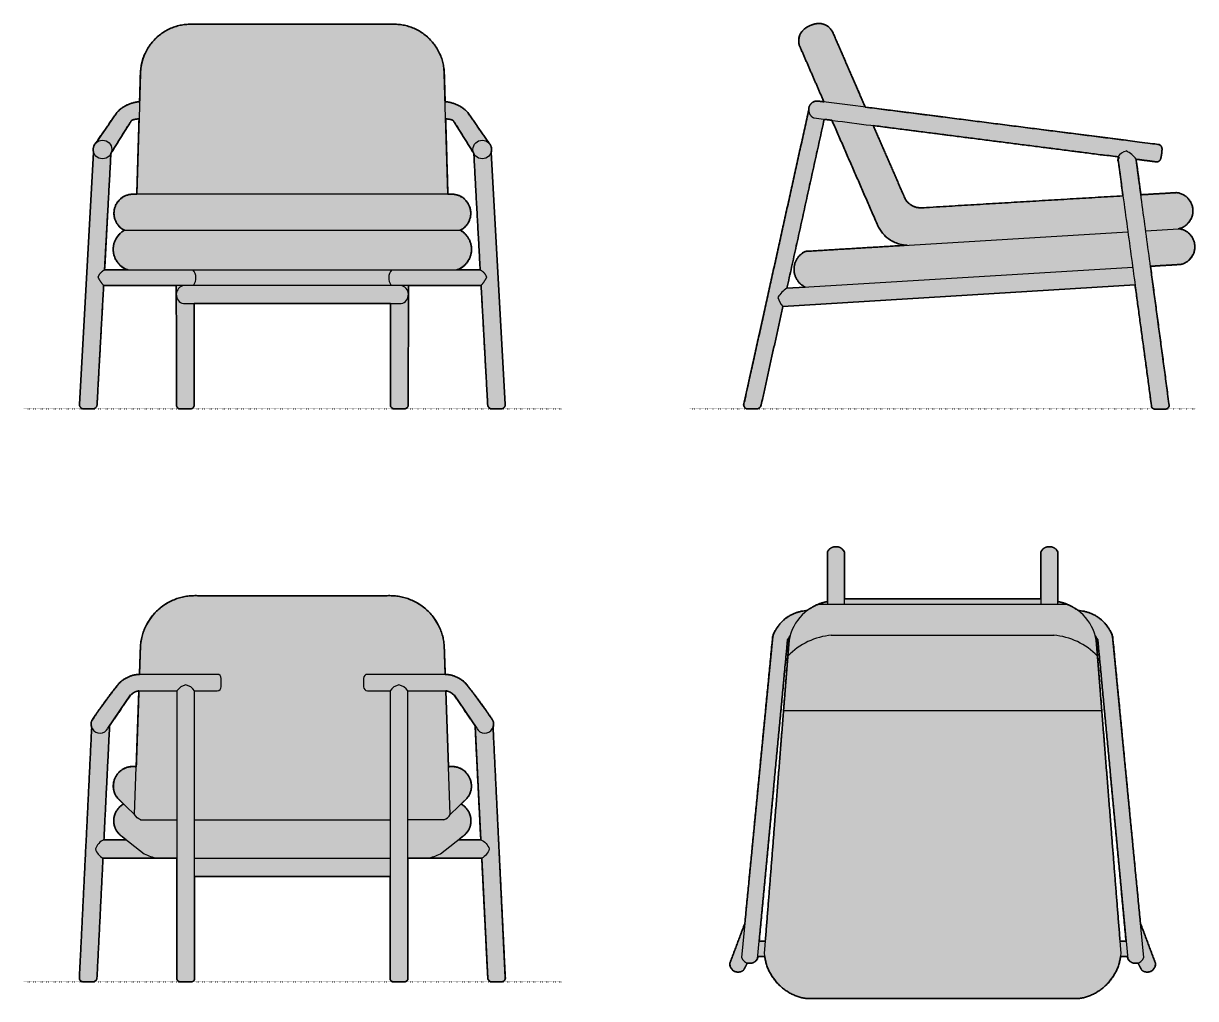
# Model space of a CAD drawing. Header units: millimetres. Extents: x 0 to 2281, y -1148 to 750.
import ezdxf

# ---------------------------------------------------------------- set-up
doc = ezdxf.new("R2010")
doc.units = ezdxf.units.MM
doc.linetypes.add('Dots', pattern=[1, 0, -1])
doc.layers.add('Blocks', color=7, linetype='Continuous')
doc.layers.add('Blocks$Fill', color=7, linetype='Continuous', true_color=0xffffff)
for name, color, linetype, lineweight, true_color in [('Blocks$Inner', 7, 'Continuous', 25, 0x007f00), ('Blocks$Outline', 7, 'Continuous', 35, 0xff3f3f), ('Groud', 7, 'Dots', 25, 0x243775)]:
    doc.layers.add(name, color=color, linetype=linetype, lineweight=lineweight, true_color=true_color)

# ---------------------------------------------------------------- blocks, each defined once
blk = doc.blocks.new('For Now Lounge Chair Top')
at = {"layer": 'Blocks$Fill'}
h = blk.add_hatch(color=256, dxfattribs=at)
h.paths.add_polyline_path([(-23.9, -245.9), (-53.4, -324.5), (-53.4, -325), (-53.3, -325.6), (-53.3, -326.2), (-53.2, -326.7), (-53.2, -327), (-53.1, -327.3), (-53.1, -327.6), (-53, -327.9), (-53, -328.1), (-52.9, -328.4), (-52.8, -328.7), (-52.7, -329), (-52.6, -329.3), (-52.6, -329.6), (-52.5, -329.8), (-52.4, -330.1), (-52.3, -330.4), (-52.2, -330.7), (-52, -331), (-51.9, -331.2), (-51.8, -331.5), (-51.7, -331.8), (-51.5, -332), (-51.4, -332.3), (-51.2, -332.6), (-51.1, -332.8), (-50.9, -333.1), (-50.8, -333.3), (-50.6, -333.6), (-50.4, -333.8), (-50.3, -334.1), (-50.1, -334.3), (-49.9, -334.6), (-49.7, -334.8), (-49.5, -335), (-49.3, -335.3), (-49.1, -335.5), (-48.9, -335.7), (-48.7, -335.9), (-48.5, -336.1), (-48.3, -336.4), (-48.1, -336.6), (-47.9, -336.8), (-47.6, -336.9), (-47.4, -337.1), (-47.2, -337.3), (-47, -337.5), (-46.7, -337.7), (-46.5, -337.9), (-46.3, -338), (-46, -338.2), (-45.8, -338.3), (-45.3, -338.6), (-44.8, -338.9), (-44.3, -339.2), (-43.8, -339.4), (-43.3, -339.6), (-42.8, -339.9), (-42.2, -340), (-41.7, -340.2), (-41.4, -340.3), (-41.1, -340.4), (-40.8, -340.5), (-40.6, -340.5), (-40.3, -340.6), (-40, -340.6), (-39.7, -340.7), (-39.4, -340.7), (-39.1, -340.8), (-38.8, -340.8), (-38.5, -340.9), (-38.2, -340.9), (-37.9, -340.9), (-37.6, -340.9), (-37.3, -340.9), (-37, -340.9), (-36.7, -340.9), (-36.4, -340.9), (-36.1, -340.9), (-35.8, -340.9), (-35.5, -340.9), (-35.2, -340.8), (-34.9, -340.8), (-34.6, -340.8), (-34.3, -340.7), (-34, -340.7), (-33.7, -340.6), (-33.4, -340.6), (-33.2, -340.5), (-32.9, -340.4), (-32.6, -340.3), (-32.3, -340.3), (-32, -340.2), (-31.7, -340.1), (-31.4, -340), (-31.1, -339.9), (-30.9, -339.8), (-30.6, -339.7), (-30.3, -339.6), (-30.1, -339.4), (-29.8, -339.3), (-29.5, -339.2), (-29.3, -339), (-29, -338.9), (-28.7, -338.8), (-28.5, -338.6), (-28.3, -338.5), (-28, -338.3), (-27.5, -338), (-27.1, -337.7), (-26.6, -337.3), (-26.2, -337), (-18.9, -323.1), (-18.5, -323.3), (-18, -323.4), (-17.6, -323.4), (-17.2, -323.5), (-16.8, -323.6), (-16.4, -323.7), (-16, -323.7), (-15.5, -323.7), (-15, -323.8), (-14.4, -323.8), (-13.8, -323.8), (-13.2, -323.8), (-12.6, -323.7), (-12, -323.7), (-11.7, -323.6), (-11.4, -323.6), (-11.1, -323.6), (-10.8, -323.5), (-10.5, -323.4), (-10.2, -323.4), (-9.9, -323.3), (-9.6, -323.2), (-9.3, -323.1), (-9, -323.1), (-8.7, -323), (-8.4, -322.9), (-8.1, -322.8), (-7.8, -322.6), (-7.5, -322.5), (-7.2, -322.4), (-7, -322.3), (-6.7, -322.2), (-6.4, -322), (-6.1, -321.9), (-5.8, -321.7), (-5.6, -321.6), (-5.3, -321.4), (-5, -321.3), (-4.8, -321.1), (-4.5, -320.9), (-4.2, -320.8), (-4, -320.6), (-3.7, -320.4), (-3.5, -320.2), (-3.2, -320), (-3, -319.8), (-2.8, -319.6), (-2.5, -319.4), (-2.3, -319.2), (-2.1, -319), (-1.9, -318.8), (-1.6, -318.6), (-1.4, -318.4), (-1.2, -318.1), (-0.8, -317.7), (-0.4, -317.2), (-0.1, -316.7), (0.3, -316.3), (0.6, -315.8), (0.9, -315.3), (1.3, -310.6), (14.7, -310.6), (15, -312.4), (15.3, -314.2), (15.6, -316), (16, -317.8), (16.4, -319.6), (16.9, -321.4), (17.4, -323.2), (17.9, -325), (18.5, -326.8), (19.1, -328.5), (19.7, -330.3), (20.4, -332.1), (21.1, -333.9), (21.9, -335.6), (22.7, -337.4), (23.5, -339.1), (24.4, -340.9), (25.3, -342.6), (26.2, -344.3), (27.2, -346), (28.2, -347.7), (29.2, -349.3), (30.3, -351), (31.4, -352.6), (32.6, -354.2), (33.8, -355.7), (35, -357.3), (36.2, -358.8), (37.5, -360.3), (38.8, -361.8), (40.2, -363.2), (41.5, -364.7), (42.9, -366.1), (44.3, -367.4), (45.8, -368.8), (47.3, -370.1), (48.8, -371.3), (50.3, -372.6), (51.8, -373.8), (53.4, -375), (55, -376.1), (56.6, -377.2), (58.2, -378.3), (59.9, -379.3), (61.5, -380.3), (63.2, -381.3), (64.9, -382.2), (66.6, -383.1), (68.3, -383.9), (70, -384.8), (71.7, -385.5), (73.4, -386.3), (75.2, -387), (76.9, -387.7), (78.7, -388.3), (80.4, -388.9), (82.2, -389.5), (83.9, -390), (85.7, -390.5), (87.5, -390.9), (89.2, -391.3), (91, -391.7), (92.7, -392.1), (94.5, -392.4), (361.1, -392.4), (627.7, -392.4), (629.5, -392.1), (631.2, -391.7), (633, -391.3), (634.7, -390.9), (636.5, -390.5), (638.2, -390), (640, -389.5), (641.7, -388.9), (643.5, -388.3), (645.3, -387.7), (647, -387), (648.7, -386.3), (650.5, -385.5), (652.2, -384.8), (653.9, -383.9), (655.6, -383.1), (657.3, -382.2), (659, -381.3), (660.7, -380.3), (662.3, -379.3), (664, -378.3), (665.6, -377.2), (667.2, -376.1), (668.8, -375), (670.3, -373.8), (671.9, -372.6), (673.4, -371.3), (674.9, -370.1), (676.4, -368.8), (677.8, -367.4), (679.3, -366.1), (680.7, -364.7), (682, -363.2), (683.4, -361.8), (684.7, -360.3), (685.9, -358.8), (687.2, -357.3), (688.4, -355.7), (689.6, -354.2), (690.7, -352.6), (691.9, -351), (692.9, -349.3), (694, -347.7), (695, -346), (696, -344.3), (696.9, -342.6), (697.8, -340.9), (698.7, -339.1), (699.5, -337.4), (700.3, -335.6), (701, -333.9), (701.8, -332.1), (702.4, -330.3), (703.1, -328.5), (703.7, -326.8), (704.3, -325), (704.8, -323.2), (705.3, -321.4), (705.7, -319.6), (706.2, -317.8), (706.5, -316), (706.9, -314.2), (707.2, -312.4), (707.5, -310.6), (720.9, -310.6), (721.3, -315.3), (721.6, -315.8), (721.9, -316.3), (722.3, -316.7), (722.6, -317.2), (723, -317.7), (723.4, -318.1), (723.6, -318.4), (723.8, -318.6), (724, -318.8), (724.3, -319), (724.5, -319.2), (724.7, -319.4), (724.9, -319.6), (725.2, -319.8), (725.4, -320), (725.7, -320.2), (725.9, -320.4), (726.2, -320.6), (726.4, -320.8), (726.7, -320.9), (726.9, -321.1), (727.2, -321.3), (727.5, -321.4), (727.7, -321.6), (728, -321.7), (728.3, -321.9), (728.6, -322), (728.9, -322.2), (729.1, -322.3), (729.4, -322.4), (729.7, -322.5), (730, -322.6), (730.3, -322.8), (730.6, -322.9), (730.9, -323), (731.2, -323.1), (731.5, -323.1), (731.8, -323.2), (732.1, -323.3), (732.4, -323.4), (732.7, -323.4), (733, -323.5), (733.3, -323.6), (733.6, -323.6), (733.9, -323.6), (734.2, -323.7), (734.8, -323.7), (735.4, -323.8), (736, -323.8), (736.6, -323.8), (737.2, -323.8), (737.7, -323.7), (738.1, -323.7), (738.6, -323.7), (739, -323.6), (739.4, -323.5), (739.8, -323.4), (740.2, -323.4), (740.6, -323.3), (741.1, -323.1), (748.4, -337), (748.8, -337.3), (749.3, -337.7), (749.7, -338), (750.2, -338.3), (750.4, -338.5), (750.7, -338.6), (750.9, -338.8), (751.2, -338.9), (751.4, -339), (751.7, -339.2), (752, -339.3), (752.2, -339.4), (752.5, -339.6), (752.8, -339.7), (753.1, -339.8), (753.3, -339.9), (753.6, -340), (753.9, -340.1), (754.2, -340.2), (754.5, -340.3), (754.8, -340.3), (755, -340.4), (755.3, -340.5), (755.6, -340.6), (755.9, -340.6), (756.2, -340.7), (756.5, -340.7), (756.8, -340.8), (757.1, -340.8), (757.4, -340.8), (757.7, -340.9), (758, -340.9), (758.3, -340.9), (758.6, -340.9), (758.9, -340.9), (759.2, -340.9), (759.5, -340.9), (759.8, -340.9), (760.1, -340.9), (760.4, -340.9), (760.7, -340.9), (761, -340.8), (761.3, -340.8), (761.6, -340.7), (761.9, -340.7), (762.2, -340.6), (762.5, -340.6), (762.7, -340.5), (763, -340.5), (763.3, -340.4), (763.6, -340.3), (763.9, -340.2), (764.4, -340), (764.9, -339.9), (765.5, -339.6), (766, -339.4), (766.5, -339.2), (767, -338.9), (767.5, -338.6), (768, -338.3), (768.2, -338.2), (768.4, -338), (768.7, -337.9), (768.9, -337.7), (769.1, -337.5), (769.4, -337.3), (769.6, -337.1), (769.8, -336.9), (770, -336.8), (770.3, -336.6), (770.5, -336.4), (770.7, -336.1), (770.9, -335.9), (771.1, -335.7), (771.3, -335.5), (771.5, -335.3), (771.7, -335), (771.9, -334.8), (772.1, -334.6), (772.3, -334.3), (772.4, -334.1), (772.6, -333.8), (772.8, -333.6), (773, -333.3), (773.1, -333.1), (773.3, -332.8), (773.4, -332.6), (773.6, -332.3), (773.7, -332), (773.8, -331.8), (774, -331.5), (774.1, -331.2), (774.2, -331), (774.3, -330.7), (774.4, -330.4), (774.5, -330.1), (774.6, -329.8), (774.7, -329.6), (774.8, -329.3), (774.9, -329), (775, -328.7), (775.1, -328.4), (775.1, -328.1), (775.2, -327.9), (775.3, -327.6), (775.3, -327.3), (775.4, -327), (775.4, -326.7), (775.5, -326.2), (775.5, -325.6), (775.5, -325), (775.6, -324.5), (746, -245.9), (691.9, 312.6), (691.4, 313.9), (690.9, 315.1), (690.5, 316.4), (689.9, 317.6), (689.4, 318.8), (688.8, 320), (688.2, 321.2), (687.6, 322.5), (687, 323.7), (686.3, 324.9), (685.6, 326.1), (684.9, 327.2), (684.2, 328.4), (683.4, 329.6), (682.6, 330.7), (681.8, 331.9), (681, 333), (680.1, 334.1), (679.3, 335.2), (678.4, 336.3), (677.4, 337.4), (676.5, 338.4), (675.5, 339.5), (674.5, 340.5), (673.5, 341.5), (672.5, 342.5), (671.5, 343.5), (670.4, 344.4), (669.3, 345.4), (668.2, 346.3), (667.1, 347.2), (665.9, 348), (664.8, 348.9), (663.6, 349.7), (662.4, 350.5), (661.2, 351.3), (660, 352), (658.8, 352.8), (657.5, 353.5), (656.3, 354.2), (655, 354.8), (653.7, 355.4), (652.5, 356.1), (651.2, 356.6), (649.9, 357.2), (648.6, 357.7), (647.2, 358.2), (645.9, 358.7), (644.6, 359.2), (643.3, 359.6), (641.9, 360), (640.6, 360.4), (639.3, 360.7), (637.9, 361), (636.6, 361.3), (635.3, 361.6), (633.9, 361.8), (632.6, 362.1), (631.3, 362.3), (629.9, 362.4), (628.6, 362.6), (627.3, 362.7), (626, 362.8), (624.6, 362.9), (622, 364.8), (619.4, 366.6), (616.7, 368.3), (613.9, 369.9), (611.1, 371.5), (608.3, 372.9), (605.4, 374.2), (602.5, 375.4), (600.4, 376.2), (598.3, 377), (596.1, 377.7), (594, 378.3), (591.9, 378.9), (589.7, 379.4), (587.6, 379.9), (585.5, 380.3), (585.5, 477.2), (585.2, 477.7), (584.8, 478.2), (584.5, 478.8), (584.2, 479.3), (583.8, 479.8), (583.4, 480.3), (583, 480.8), (582.5, 481.2), (582.1, 481.7), (581.6, 482.2), (581.1, 482.6), (580.6, 483), (580.1, 483.4), (579.6, 483.8), (579, 484.2), (578.5, 484.5), (577.9, 484.8), (577.3, 485.1), (576.7, 485.4), (576.2, 485.7), (575.5, 485.9), (574.9, 486.2), (574.3, 486.4), (573.7, 486.5), (573.1, 486.7), (572.5, 486.8), (571.8, 487), (571.2, 487), (570.6, 487.1), (570, 487.2), (569.3, 487.2), (568.7, 487.2), (568.1, 487.2), (567.5, 487.2), (566.9, 487.1), (566.3, 487), (565.6, 487), (565, 486.8), (564.4, 486.7), (563.8, 486.5), (563.1, 486.4), (562.5, 486.2), (561.9, 485.9), (561.3, 485.7), (560.7, 485.4), (560.1, 485.1), (559.6, 484.8), (559, 484.5), (558.4, 484.2), (557.9, 483.8), (557.4, 483.4), (556.8, 483), (556.3, 482.6), (555.9, 482.2), (555.4, 481.7), (554.9, 481.2), (554.5, 480.8), (554.1, 480.3), (553.7, 479.8), (553.3, 479.3), (553, 478.8), (552.6, 478.2), (552.3, 477.7), (552, 477.2), (552, 386), (170.2, 386), (170.2, 477.2), (169.9, 477.7), (169.6, 478.2), (169.2, 478.8), (168.9, 479.3), (168.5, 479.8), (168.1, 480.3), (167.7, 480.8), (167.2, 481.2), (166.8, 481.7), (166.3, 482.2), (165.8, 482.6), (165.3, 483), (164.8, 483.4), (164.3, 483.8), (163.8, 484.2), (163.2, 484.5), (162.6, 484.8), (162.1, 485.1), (161.5, 485.4), (160.9, 485.7), (160.3, 485.9), (159.7, 486.2), (159, 486.4), (158.4, 486.5), (157.8, 486.7), (157.2, 486.8), (156.5, 487), (155.9, 487), (155.3, 487.1), (154.7, 487.2), (154.1, 487.2), (153.4, 487.2), (152.8, 487.2), (152.2, 487.2), (151.6, 487.1), (151, 487), (150.4, 487), (149.7, 486.8), (149.1, 486.7), (148.5, 486.5), (147.9, 486.4), (147.2, 486.2), (146.6, 485.9), (146, 485.7), (145.4, 485.4), (144.8, 485.1), (144.3, 484.8), (143.7, 484.5), (143.1, 484.2), (142.6, 483.8), (142.1, 483.4), (141.6, 483), (141, 482.6), (140.6, 482.2), (140.1, 481.7), (139.6, 481.2), (139.2, 480.8), (138.8, 480.3), (138.4, 479.8), (138, 479.3), (137.7, 478.8), (137.3, 478.2), (137, 477.7), (136.7, 477.2), (136.7, 380.3), (134.6, 379.9), (132.5, 379.4), (130.3, 378.9), (128.2, 378.3), (126, 377.7), (123.9, 377), (121.8, 376.2), (119.7, 375.4), (116.8, 374.2), (113.9, 372.9), (111.1, 371.5), (108.3, 369.9), (105.5, 368.3), (102.8, 366.6), (100.1, 364.8), (97.5, 362.9), (96.2, 362.8), (94.9, 362.7), (93.6, 362.6), (92.3, 362.4), (90.9, 362.3), (89.6, 362.1), (88.3, 361.8), (86.9, 361.6), (85.6, 361.3), (84.2, 361), (82.9, 360.7), (81.6, 360.4), (80.2, 360), (78.9, 359.6), (77.6, 359.2), (76.3, 358.7), (74.9, 358.2), (73.6, 357.7), (72.3, 357.2), (71, 356.6), (69.7, 356.1), (68.4, 355.4), (67.2, 354.8), (65.9, 354.2), (64.7, 353.5), (63.4, 352.8), (62.2, 352), (61, 351.3), (59.8, 350.5), (58.6, 349.7), (57.4, 348.9), (56.2, 348), (55.1, 347.2), (54, 346.3), (52.9, 345.4), (51.8, 344.4), (50.7, 343.5), (49.7, 342.5), (48.6, 341.5), (47.6, 340.5), (46.6, 339.5), (45.7, 338.4), (44.7, 337.4), (43.8, 336.3), (42.9, 335.2), (42, 334.1), (41.2, 333), (40.3, 331.9), (39.5, 330.7), (38.8, 329.6), (38, 328.4), (37.3, 327.2), (36.5, 326.1), (35.9, 324.9), (35.2, 323.7), (34.6, 322.5), (33.9, 321.2), (33.3, 320), (32.8, 318.8), (32.2, 317.6), (31.7, 316.4), (31.2, 315.1), (30.8, 313.9), (30.3, 312.6)], flags=0)
h.paths.add_polyline_path([(15.9, -280.6), (4.1, -280.6), (59, 303.7), (59.5, 305), (60, 306.3), (60.6, 307.5), (61.3, 308.8), (61.9, 310), (62.6, 311.2), (63.4, 312.4), (64.2, 313.6), (63.6, 311.5), (63.1, 309.4), (62.6, 307.3), (62.2, 305.2), (59.8, 274.3)], flags=0)
h.paths.add_polyline_path([(706.3, -280.6), (659.9, 305.2), (659.5, 307.3), (659.1, 309.4), (658.6, 311.5), (658, 313.6), (658.8, 312.4), (659.5, 311.2), (660.3, 310), (660.9, 308.8), (661.6, 307.5), (662.1, 306.3), (662.7, 305), (663.2, 303.7), (718, -280.6)], flags=0)
at = {"layer": 'Blocks$Inner'}
for p, q in [((136.7, 477.2), (136.7, 375.4)), ((170.2, 375.4), (170.2, 477.2)), ((552, 477.2), (552, 375.4)), ((585.5, 375.4), (585.5, 477.2)), ((30.3, 312.6), (-30.3, -312.6)), ((0.9, -315.3), (59, 303.7)), ((62.2, 305.2), (14, -304.6)), ((708.2, -304.6), (659.9, 305.2)), ((663.2, 303.7), (721.3, -315.3)), ((752.5, -312.6), (691.9, 312.6)), ((-23.9, -245.9), (-53.4, -324.5)), ((775.6, -324.5), (746, -245.9)), ((4.1, -280.6), (15.9, -280.6)), ((718, -280.6), (706.3, -280.6)), ((1.3, -310.6), (14.7, -310.6)), ((720.9, -310.6), (707.5, -310.6)), ((-26.2, -337), (-18.8, -323)), ((741, -323), (748.4, -337))]:
    blk.add_line(p, q, dxfattribs=at)
for points in [[(119.7, 375.4), (361.1, 375.4), (602.5, 375.4)], [(170.2, 386), (361.1, 386), (552, 386)], [(144.2, 314.8), (361.1, 314.8), (578, 314.8)], [(51.4, 168), (361.1, 168), (670.8, 168)], [(94.5, -392.4), (361.1, -392.4), (627.7, -392.4)]]:
    blk.add_lwpolyline(points, dxfattribs=at)
for centre, radius, start, end in [((153.4, 468.2), 19, 28.1156, 151.8844), ((568.7, 468.2), 19, 28.1156, 151.8844), ((154.2, 288.6), 93.4, 100.7654, 169.7452), ((568, 288.6), 93.4, 10.2548, 79.2346), ((101.1, 287.9), 75, 92.7578, 160.7758), ((131, 287.6), 76.6, 132.8959, 133.1058), ((621, 287.9), 75, 19.2242, 87.2422), ((591.2, 287.6), 76.6, 46.8942, 47.1041), ((155.9, 181.9), 133.3, 94.5833, 136.1102), ((566.3, 181.9), 133.3, 43.8898, 85.4167), ((-14.1, -306.4), 17.4, 200.9869, 329.3392), ((111, -296.5), 97.3, 184.7732, 260.2389), ((611.2, -296.5), 97.3, 279.7611, 355.2268), ((736.3, -306.4), 17.4, 210.6608, 339.0131), ((-36.9, -324.5), 16.5, 180, 310.5812), ((759.1, -324.5), 16.5, 229.4188, 0)]:
    blk.add_arc(centre, radius, start, end, dxfattribs=at)
at = {"layer": 'Blocks$Inner', "extrusion": (0, 0, -1)}
for centre, start, end in [((-101.1, 287.9), 20.4409, 34.7466), ((-621, 287.9), 145.2534, 159.5591)]:
    blk.add_arc(centre, 45, start, end, dxfattribs=at)
at = {"layer": 'Blocks$Outline'}
for points in [[(552, 386), (361.1, 386), (170.2, 386)], [(15.9, -280.6), (4.1, -280.6)], [(718, -280.6), (706.3, -280.6)], [(1.3, -310.6), (14.7, -310.6)], [(707.5, -310.6), (720.9, -310.6)]]:
    blk.add_lwpolyline(points, dxfattribs=at)
for points, weights, knots in [([(170.2, 386), (170.2, 431.6), (170.2, 477.2), (164.8, 487.2), (153.4, 487.2), (142.1, 487.2), (136.7, 477.2), (136.7, 428.8), (136.7, 380.3)], [1, 1, 1, 0.857686369871, 1, 0.857686369871, 1, 1, 1], [10.634179, 10.634179, 10.634179, 101.793101, 101.793101, 122.275696, 122.275696, 142.758291, 142.758291, 239.591281, 239.591281, 239.591281]), ([(585.5, 380.3), (585.5, 428.8), (585.5, 477.2), (580.1, 487.2), (568.7, 487.2), (557.4, 487.2), (552, 477.2), (552, 431.6), (552, 386)], [1, 1, 1, 0.857686369871, 1, 0.857686369871, 1, 1, 1], [4.96011, 4.96011, 4.96011, 101.793101, 101.793101, 122.275696, 122.275696, 142.758291, 142.758291, 233.917212, 233.917212, 233.917212]), ([(136.7, 380.3), (128, 378.7), (107.7, 370.6), (97.5, 362.9)], [1, 0.971216127957, 0.925319467514, 0.916501044127], [0, 0, 0, 18.417863, 43.670177, 43.670177, 43.670177]), ([(624.6, 362.9), (614.4, 370.6), (594.2, 378.7), (585.5, 380.3)], [0.916501044127, 0.925319467515, 0.971216127958, 1], [2194.247927, 2194.247927, 2194.247927, 2219.500241, 2237.918104, 2237.918104, 2237.918104]), ([(97.5, 362.9), (47, 360.4), (30.3, 312.6), (3.2, 33.4), (-23.9, -245.9)], [1, 0.82894940867, 1, 1, 1], [0, 0, 0, 89.037263, 89.037263, 650.208243, 650.208243, 650.208243]), ([(746, -245.9), (718.9, 33.4), (691.9, 312.6), (675.2, 360.4), (624.6, 362.9)], [1, 1, 1, 0.828949408669, 1], [727.695254, 727.695254, 727.695254, 1288.866234, 1288.866234, 1377.903497, 1377.903497, 1377.903497]), ([(4.1, -280.6), (31.6, 11.5), (59, 303.7), (60.9, 309), (64.2, 313.6)], [1, 1, 1, 0.992217523863, 1], [791.068846, 791.068846, 791.068846, 1377.903497, 1377.903497, 1389.139538, 1389.139538, 1389.139538]), ([(64.2, 313.6), (63, 309.4), (62.2, 305.2), (61, 289.8), (55.6, 221.2), (33.7, -56.3), (15.9, -280.6)], [0.974021103581, 0.985875577365, 1, 1, 1, 1, 1], [103.434487, 103.434487, 103.434487, 112.472246, 112.472246, 143.468067, 250.081497, 700.103417, 700.103417, 700.103417]), ([(706.3, -280.6), (688.5, -56.3), (666.6, 221.2), (661.2, 289.8), (659.9, 305.2), (659.2, 309.4), (658, 313.6)], [1, 1, 1, 1, 1, 0.985875577365, 0.974021103581], [1537.814688, 1537.814688, 1537.814688, 1987.836607, 2094.450037, 2125.445859, 2125.445859, 2134.483617, 2134.483617, 2134.483617]), ([(658, 313.6), (661.2, 309), (663.2, 303.7), (690.6, 11.5), (718, -280.6)], [1, 0.992217523863, 1, 1, 1], [-11.236041, -11.236041, -11.236041, 0, 0, 586.834652, 586.834652, 586.834652]), ([(-23.9, -245.9), (-38.6, -285.2), (-53.4, -324.5), (-53.4, -335), (-43.8, -339.4), (-34.2, -343.8), (-26.2, -337), (-22.5, -330.1), (-18.9, -323.1)], [1, 1, 1, 0.842026217612, 1, 0.842026217612, 1, 1, 1], [0, 0, 0, 83.923212, 83.923212, 102.685311, 102.685311, 121.447411, 121.447411, 137.09713, 137.09713, 137.09713]), ([(741.1, -323.1), (744.7, -330.1), (748.4, -337), (756.4, -343.8), (766, -339.4), (775.6, -335), (775.6, -324.5), (760.8, -285.2), (746, -245.9)], [1, 1, 1, 0.842026217612, 1, 0.842026217612, 1, 1, 1], [0.13707, 0.13707, 0.13707, 15.78679, 15.78679, 34.548889, 34.548889, 53.310988, 53.310988, 137.2342, 137.2342, 137.2342]), ([(-18.9, -323.1), (-17.2, -323.6), (-15.5, -323.7), (-4.7, -324.7), (0.9, -315.3), (1.1, -312.9), (1.3, -310.6)], [0.955113931417, 0.972666336432, 1, 0.84723250899, 1, 1, 1], [733.260171, 733.260171, 733.260171, 736.746551, 736.746551, 756.231886, 756.231886, 760.937003, 760.937003, 760.937003]), ([(14.7, -310.6), (24.9, -380.4), (94.5, -392.4), (227.8, -392.4), (361.1, -392.4), (494.4, -392.4), (627.7, -392.4), (697.3, -380.4), (707.5, -310.6)], [0.980128356653, 0.801331986951, 1, 1, 1, 1, 1, 0.801331986951, 0.980128356653], [730.610821, 730.610821, 730.610821, 852.331053, 852.331053, 1118.959052, 1118.959052, 1385.587052, 1385.587052, 1507.307284, 1507.307284, 1507.307284]), ([(720.9, -310.6), (721.1, -312.9), (721.3, -315.3), (726.9, -324.7), (737.7, -323.7), (739.4, -323.6), (741.1, -323.1)], [1, 1, 1, 0.84723250899, 1, 0.972666336432, 0.955113931417], [616.966495, 616.966495, 616.966495, 621.671612, 621.671612, 641.156946, 641.156946, 644.643327, 644.643327, 644.643327])]:
    blk.add_rational_spline(points, weights, degree=2, knots=knots, dxfattribs=at)
blk = doc.blocks.new('For Now Lounge Chair Side')
at = {"layer": 'Blocks$Fill'}
h = blk.add_hatch(color=256, dxfattribs=at)
h.paths.add_polyline_path([(261, 597.9), (214.8, 704.1), (214.5, 704.7), (214.3, 705.2), (214.1, 705.7), (213.8, 706.2), (213.6, 706.8), (213.4, 707.3), (213.3, 707.9), (213.1, 708.5), (212.9, 709), (212.8, 709.6), (212.6, 710.2), (212.5, 710.8), (212.4, 711.4), (212.3, 712), (212.2, 712.6), (212.1, 713.2), (212, 713.8), (212, 714.4), (211.9, 715), (211.9, 715.6), (211.9, 716.3), (211.9, 716.9), (211.9, 717.5), (211.9, 718.1), (211.9, 718.8), (212, 719.4), (212.1, 720), (212.1, 720.7), (212.2, 721.3), (212.3, 721.9), (212.5, 722.5), (212.6, 723.1), (212.7, 723.8), (212.9, 724.4), (213.1, 725), (213.3, 725.6), (213.4, 726.2), (213.7, 726.8), (213.9, 727.4), (214.1, 728), (214.4, 728.5), (214.6, 729.1), (214.9, 729.7), (215.2, 730.2), (215.5, 730.8), (215.8, 731.3), (216.1, 731.8), (216.4, 732.4), (216.8, 732.9), (217.1, 733.4), (217.5, 733.9), (217.8, 734.4), (218.2, 734.8), (218.6, 735.3), (219, 735.8), (219.4, 736.2), (219.8, 736.6), (220.2, 737.1), (220.6, 737.5), (221, 737.9), (221.4, 738.3), (221.8, 738.6), (222.3, 739), (222.7, 739.4), (223.5, 740), (224.2, 740.6), (225, 741.2), (225.8, 741.7), (226.6, 742.3), (227.4, 742.8), (228.2, 743.3), (229.1, 743.8), (229.9, 744.3), (230.8, 744.8), (231.7, 745.2), (232.6, 745.7), (233.5, 746.1), (234.4, 746.5), (235.3, 746.9), (236.2, 747.3), (237.1, 747.6), (238, 747.9), (239, 748.2), (239.9, 748.5), (240.9, 748.8), (241.8, 749), (242.8, 749.3), (243.7, 749.5), (244.7, 749.7), (245.7, 749.8), (246.6, 750), (247.6, 750.1), (248.6, 750.2), (249.5, 750.3), (250.5, 750.4), (251.5, 750.5), (252.4, 750.4), (253.4, 750.4), (254.4, 750.3), (255.4, 750.1), (256.4, 749.9), (257.4, 749.7), (258.4, 749.5), (259.4, 749.2), (260.4, 748.9), (261.4, 748.6), (262.4, 748.2), (263.3, 747.8), (264.3, 747.3), (265.2, 746.9), (266.1, 746.4), (267, 745.8), (267.9, 745.2), (268.8, 744.6), (269.6, 744), (270.4, 743.3), (271.2, 742.6), (272, 741.9), (272.7, 741.2), (273.4, 740.4), (274.1, 739.7), (274.7, 738.9), (275.4, 738), (275.9, 737.2), (276.5, 736.4), (277, 735.5), (277.5, 734.7), (278, 733.8), (341.5, 587.6), (911.4, 515), (911.6, 514.9), (911.7, 514.9), (911.9, 514.9), (912, 514.9), (912.2, 514.8), (912.3, 514.8), (912.5, 514.8), (912.6, 514.7), (912.8, 514.7), (912.9, 514.7), (913.1, 514.6), (913.3, 514.6), (913.4, 514.5), (913.6, 514.5), (913.7, 514.4), (913.8, 514.3), (914, 514.3), (914.1, 514.2), (914.3, 514.1), (914.4, 514.1), (914.6, 514), (914.7, 513.9), (914.8, 513.8), (915, 513.7), (915.1, 513.7), (915.2, 513.6), (915.4, 513.5), (915.5, 513.4), (915.6, 513.3), (915.7, 513.2), (915.9, 513.1), (916, 513), (916.1, 512.9), (916.2, 512.8), (916.3, 512.7), (916.4, 512.6), (916.5, 512.5), (916.6, 512.4), (916.8, 512.3), (916.9, 512.1), (917, 512), (917, 511.9), (917.1, 511.8), (917.2, 511.7), (917.3, 511.5), (917.4, 511.4), (917.5, 511.3), (917.6, 511.1), (917.7, 511), (917.7, 510.9), (917.8, 510.7), (917.9, 510.6), (918, 510.5), (918, 510.3), (918.1, 510.2), (918.2, 510), (918.2, 509.9), (918.3, 509.8), (918.3, 509.6), (918.4, 509.5), (918.4, 509.3), (918.5, 509.2), (918.5, 509), (918.6, 508.9), (918.6, 508.7), (918.7, 508.4), (918.7, 508.2), (918.8, 507.9), (918.8, 507.7), (918.8, 507.5), (918.9, 507.2), (918.9, 507), (918.9, 506.8), (919, 506.5), (919, 506.3), (919, 506), (919, 505.8), (919, 505.6), (919, 505.3), (919, 505.1), (918.8, 501.9), (918.5, 498.8), (918.4, 497.3), (918.2, 495.8), (917.9, 494.3), (917.7, 492.8), (917.4, 491.3), (917.1, 489.8), (916.8, 488.3), (916.4, 486.8), (916.3, 486.7), (916.3, 486.5), (916.2, 486.3), (916.2, 486.2), (916.1, 486), (916, 485.9), (915.9, 485.7), (915.9, 485.5), (915.8, 485.4), (915.7, 485.2), (915.6, 485.1), (915.5, 484.9), (915.4, 484.8), (915.3, 484.6), (915.2, 484.4), (915.1, 484.3), (915, 484.2), (914.9, 484), (914.8, 483.9), (914.6, 483.7), (914.5, 483.6), (914.4, 483.4), (914.2, 483.3), (914.1, 483.2), (914, 483.1), (913.8, 482.9), (913.7, 482.8), (913.5, 482.7), (913.4, 482.6), (913.2, 482.5), (913, 482.4), (912.9, 482.3), (912.7, 482.2), (912.6, 482.1), (912.4, 482), (912.2, 481.9), (912, 481.8), (911.9, 481.7), (911.7, 481.6), (911.5, 481.6), (911.3, 481.5), (911.2, 481.4), (911, 481.4), (910.8, 481.3), (910.6, 481.3), (910.4, 481.2), (910.3, 481.2), (910.1, 481.2), (909.9, 481.1), (909.7, 481.1), (909.5, 481.1), (909.4, 481.1), (909.2, 481), (909, 481), (908.8, 481), (908.6, 481), (908.5, 481), (908.3, 481), (908.1, 481), (907.9, 481), (907.8, 481.1), (907.6, 481.1), (907.4, 481.1), (907.3, 481.1), (868.5, 486.1), (877.8, 417), (947.5, 421.1), (948.2, 421), (948.9, 420.9), (949.6, 420.8), (950.4, 420.7), (951.1, 420.5), (951.8, 420.3), (952.5, 420.2), (953.3, 420), (954, 419.7), (954.7, 419.5), (955.5, 419.3), (956.2, 419), (956.9, 418.7), (957.6, 418.4), (958.4, 418.1), (959.1, 417.7), (959.8, 417.4), (960.5, 417), (961.2, 416.6), (961.9, 416.2), (962.6, 415.8), (963.2, 415.4), (963.9, 414.9), (964.6, 414.4), (965.2, 414), (965.9, 413.5), (966.5, 412.9), (967.1, 412.4), (967.7, 411.9), (968.3, 411.3), (968.9, 410.7), (969.5, 410.1), (970, 409.5), (970.5, 408.9), (971.1, 408.3), (971.6, 407.7), (972.1, 407), (972.6, 406.4), (973, 405.7), (973.5, 405), (973.9, 404.3), (974.3, 403.6), (974.7, 402.9), (975.1, 402.2), (975.5, 401.5), (975.8, 400.8), (976.1, 400.1), (976.5, 399.3), (976.8, 398.6), (977, 397.9), (977.3, 397.1), (977.5, 396.4), (977.8, 395.7), (978, 394.9), (978.2, 394.2), (978.3, 393.4), (978.5, 392.7), (978.6, 391.9), (978.8, 391.2), (978.9, 390.5), (979, 389.7), (979, 389), (979.1, 388.3), (979.1, 387.6), (979.2, 386.8), (979.2, 386.1), (979.2, 385.4), (979.2, 384.6), (979.2, 383.9), (979.1, 383.1), (979.1, 382.4), (979, 381.6), (978.9, 380.9), (978.8, 380.1), (978.6, 379.4), (978.5, 378.6), (978.3, 377.8), (978.2, 377.1), (978, 376.3), (977.7, 375.6), (977.5, 374.8), (977.3, 374), (977, 373.3), (976.7, 372.5), (976.4, 371.8), (976.1, 371.1), (975.8, 370.3), (975.4, 369.6), (975, 368.9), (974.6, 368.2), (974.2, 367.5), (973.8, 366.8), (973.4, 366.1), (972.9, 365.4), (972.4, 364.7), (972, 364.1), (971.5, 363.4), (970.9, 362.8), (970.4, 362.2), (969.9, 361.6), (969.3, 361), (968.7, 360.4), (968.2, 359.8), (967.6, 359.3), (967, 358.7), (966.4, 358.2), (965.7, 357.7), (965.1, 357.2), (964.4, 356.7), (963.8, 356.3), (963.1, 355.8), (962.5, 355.4), (961.8, 355), (961.1, 354.6), (960.4, 354.2), (959.7, 353.8), (959.1, 353.5), (958.4, 353.2), (957.7, 352.8), (956.9, 352.5), (956.2, 352.3), (955.5, 352), (954.8, 351.8), (954.1, 351.5), (953.4, 351.3), (952.7, 351.1), (952, 350.9), (951.3, 350.8), (952, 350.7), (952.7, 350.6), (953.4, 350.5), (954.2, 350.4), (954.9, 350.2), (955.6, 350.1), (956.3, 349.9), (957, 349.7), (957.8, 349.5), (958.5, 349.2), (959.2, 349), (959.9, 348.7), (960.7, 348.5), (961.4, 348.2), (962.1, 347.9), (962.8, 347.5), (963.5, 347.2), (964.2, 346.8), (964.9, 346.4), (965.6, 346.1), (966.2, 345.6), (966.9, 345.2), (967.6, 344.8), (968.2, 344.3), (968.9, 343.8), (969.5, 343.3), (970.1, 342.8), (970.8, 342.3), (971.4, 341.8), (971.9, 341.2), (972.5, 340.7), (973.1, 340.1), (973.6, 339.5), (974.2, 338.9), (974.7, 338.3), (975.2, 337.7), (975.7, 337), (976.2, 336.4), (976.7, 335.7), (977.1, 335), (977.5, 334.4), (977.9, 333.7), (978.3, 333), (978.7, 332.3), (979.1, 331.6), (979.4, 330.9), (979.8, 330.2), (980.1, 329.5), (980.4, 328.7), (980.7, 328), (980.9, 327.3), (981.2, 326.6), (981.4, 325.8), (981.6, 325.1), (981.8, 324.4), (982, 323.6), (982.1, 322.9), (982.3, 322.2), (982.4, 321.4), (982.5, 320.7), (982.6, 320), (982.7, 319.3), (982.8, 318.6), (982.8, 317.8), (982.9, 317.1), (982.9, 316.4), (982.9, 315.7), (982.9, 314.9), (982.8, 314.2), (982.8, 313.5), (982.8, 312.7), (982.7, 312), (982.6, 311.2), (982.5, 310.5), (982.4, 309.7), (982.2, 309), (982.1, 308.2), (981.9, 307.5), (981.7, 306.7), (981.5, 306), (981.3, 305.2), (981, 304.5), (980.8, 303.7), (980.5, 303), (980.2, 302.2), (979.9, 301.5), (979.6, 300.8), (979.2, 300.1), (978.9, 299.4), (978.5, 298.6), (978.1, 297.9), (977.7, 297.3), (977.2, 296.6), (976.8, 295.9), (976.3, 295.2), (975.9, 294.6), (975.4, 293.9), (974.9, 293.3), (974.3, 292.7), (973.8, 292.1), (973.3, 291.5), (972.7, 290.9), (972.1, 290.3), (971.6, 289.8), (971, 289.3), (970.4, 288.7), (969.7, 288.2), (969.1, 287.7), (968.5, 287.3), (967.8, 286.8), (967.2, 286.4), (966.5, 285.9), (965.9, 285.5), (965.2, 285.1), (964.5, 284.7), (963.9, 284.4), (963.2, 284), (962.5, 283.7), (961.8, 283.4), (961.1, 283.1), (960.4, 282.8), (959.7, 282.6), (959, 282.3), (958.3, 282.1), (957.6, 281.9), (956.9, 281.7), (956.2, 281.5), (955.5, 281.3), (896.5, 277.8), (932.9, 7.2), (932.9, 7), (932.9, 6.8), (932.9, 6.6), (932.9, 6.4), (932.9, 6.2), (932.8, 6), (932.8, 5.9), (932.8, 5.7), (932.7, 5.5), (932.7, 5.3), (932.6, 5.1), (932.6, 4.9), (932.5, 4.7), (932.4, 4.6), (932.4, 4.4), (932.3, 4.2), (932.2, 4), (932.1, 3.8), (932, 3.7), (931.9, 3.5), (931.8, 3.3), (931.7, 3.2), (931.6, 3), (931.5, 2.9), (931.4, 2.7), (931.3, 2.6), (931.2, 2.4), (931, 2.3), (930.9, 2.1), (930.8, 2), (930.6, 1.9), (930.5, 1.7), (930.4, 1.6), (930.2, 1.5), (930.1, 1.4), (929.9, 1.3), (929.8, 1.1), (929.6, 1), (929.4, 0.9), (929.3, 0.8), (929.1, 0.7), (928.9, 0.6), (928.8, 0.5), (928.6, 0.5), (928.4, 0.4), (928.2, 0.3), (928.1, 0.2), (927.9, 0.2), (927.7, 0.1), (927.5, 0.1), (927.3, 0), (927.1, 0), (926.9, -0.1), (926.8, -0.1), (926.6, -0.2), (926.4, -0.2), (926.2, -0.2), (926, -0.2), (925.8, -0.2), (925.6, -0.2), (925.4, -0.3), (925.2, -0.2), (925, -0.2), (924.9, -0.2), (917.2, -0.2), (909.5, -0.4), (908.7, -0.4), (907.8, -0.4), (906.9, -0.4), (906.1, -0.3), (905.2, -0.2), (904.4, -0.2), (903.5, 0), (902.7, 0.1), (902.5, 0.2), (902.4, 0.2), (902.2, 0.3), (902.1, 0.4), (901.9, 0.5), (901.8, 0.6), (901.6, 0.7), (901.5, 0.8), (901.3, 0.8), (901.2, 0.9), (901.1, 1.1), (900.9, 1.2), (900.8, 1.3), (900.7, 1.4), (900.5, 1.5), (900.4, 1.6), (900.3, 1.7), (900.2, 1.9), (900, 2), (899.9, 2.1), (899.8, 2.3), (899.7, 2.4), (899.6, 2.5), (899.5, 2.7), (899.4, 2.8), (899.3, 2.9), (899.2, 3.1), (899.1, 3.2), (899, 3.4), (898.9, 3.5), (898.9, 3.7), (898.8, 3.8), (866.5, 241.7), (181.2, 199.3), (138.5, 5.8), (138.4, 5.6), (138.2, 5.4), (138.1, 5.2), (137.9, 4.9), (137.8, 4.7), (137.6, 4.5), (137.4, 4.3), (137.3, 4.1), (137.1, 3.9), (136.9, 3.7), (136.7, 3.5), (136.6, 3.3), (136.4, 3.1), (136.2, 2.9), (136, 2.7), (135.8, 2.5), (135.6, 2.3), (135.3, 2.2), (135.1, 2), (134.9, 1.8), (134.7, 1.7), (134.5, 1.5), (134.3, 1.4), (134, 1.2), (133.8, 1.1), (133.6, 0.9), (133.3, 0.8), (133.1, 0.7), (132.8, 0.6), (132.6, 0.4), (132.4, 0.3), (132.1, 0.2), (124.4, 0.2), (116.8, 0.1), (115.9, 0.1), (115.1, 0.1), (114.2, 0.1), (113.3, 0.1), (112.5, 0.2), (111.6, 0.3), (110.8, 0.4), (109.9, 0.5), (109.7, 0.6), (109.5, 0.7), (109.4, 0.8), (109.2, 0.9), (109, 1), (108.8, 1.2), (108.6, 1.3), (108.5, 1.4), (108.3, 1.5), (108.1, 1.7), (107.9, 1.8), (107.8, 2), (107.6, 2.1), (107.5, 2.3), (107.3, 2.4), (107.2, 2.6), (107, 2.8), (106.9, 3), (106.8, 3.1), (106.6, 3.3), (106.5, 3.5), (106.4, 3.7), (106.3, 3.9), (106.2, 4.1), (106.1, 4.2), (106, 4.4), (105.9, 4.6), (105.8, 4.8), (105.7, 5), (105.6, 5.2), (105.6, 5.4), (105.5, 5.6), (105.5, 5.8), (105.4, 5.9), (105.4, 6), (105.3, 6.1), (105.3, 6.3), (105.3, 6.4), (105.2, 6.5), (105.2, 6.7), (105.2, 6.8), (105.2, 6.9), (105.1, 7.1), (105.1, 7.2), (105.1, 7.3), (105.1, 7.5), (105.1, 7.6), (105.1, 7.8), (105.1, 7.9), (105.1, 8), (105.1, 8.2), (105.1, 8.3), (105.1, 8.4), (105.1, 8.6), (105.1, 8.7), (105.1, 8.8), (105.1, 9), (105.1, 9.1), (105.1, 9.2), (105.2, 9.4), (105.2, 9.5), (105.2, 9.6), (105.2, 9.8), (105.3, 9.9), (231.5, 581.9), (231.4, 582.3), (231.4, 582.7), (231.4, 583.2), (231.4, 583.6), (231.5, 584), (231.5, 584.4), (231.5, 584.9), (231.6, 585.3), (231.6, 585.7), (231.7, 586.1), (231.8, 586.6), (231.9, 587), (232, 587.4), (232.1, 587.8), (232.3, 588.2), (232.4, 588.6), (232.6, 589), (232.7, 589.4), (232.9, 589.8), (233.1, 590.2), (233.3, 590.6), (233.5, 591), (233.7, 591.3), (233.9, 591.7), (234.1, 592.1), (234.4, 592.4), (234.6, 592.8), (234.9, 593.1), (235.1, 593.4), (235.4, 593.7), (235.6, 594), (235.9, 594.3), (236.3, 594.7), (236.6, 595), (236.9, 595.3), (237.3, 595.6), (237.7, 595.9), (238, 596.2), (238.4, 596.5), (238.8, 596.7), (239.2, 597), (239.6, 597.3), (240.1, 597.5), (240.5, 597.7), (240.9, 597.9), (241.4, 598.1), (241.8, 598.3), (242.3, 598.5), (242.7, 598.6), (243.2, 598.8), (243.7, 598.9), (244.1, 599), (244.6, 599.1), (245.1, 599.2), (245.6, 599.3), (246, 599.3), (246.5, 599.4), (247, 599.4), (247.5, 599.4), (247.9, 599.4), (248.4, 599.4), (248.9, 599.4), (249.3, 599.4), (249.8, 599.3)], flags=0)
h.paths.add_polyline_path([(357.1, 551.6), (419.5, 408.1), (420.2, 407.1), (420.8, 406.1), (421.6, 405.2), (422.3, 404.3), (423.1, 403.3), (423.9, 402.5), (424.8, 401.6), (425.7, 400.7), (426.6, 399.9), (427.6, 399.1), (428.6, 398.4), (429.6, 397.7), (430.1, 397.3), (430.7, 397), (431.2, 396.7), (431.8, 396.3), (432.3, 396), (432.9, 395.7), (433.4, 395.4), (434, 395.1), (434.5, 394.9), (435.1, 394.6), (435.7, 394.4), (436.3, 394.1), (436.9, 393.9), (437.4, 393.7), (438, 393.4), (438.6, 393.2), (439.8, 392.9), (441, 392.6), (442.2, 392.3), (443.5, 392), (444.7, 391.8), (445.9, 391.7), (447.1, 391.6), (448.3, 391.5), (449.5, 391.5), (450.7, 391.5), (451.9, 391.5), (453.1, 391.6), (843, 414.9), (832.7, 490.7)], flags=0)
h.paths.add_polyline_path([(422.9, 318.7), (420.7, 318.8), (418.5, 319), (416.3, 319.3), (414.2, 319.7), (412, 320.1), (409.8, 320.6), (407.6, 321.2), (405.4, 321.8), (403.2, 322.6), (401.1, 323.4), (400, 323.8), (399, 324.3), (397.9, 324.8), (396.9, 325.3), (395.8, 325.8), (394.8, 326.3), (393.8, 326.9), (392.8, 327.4), (391.8, 328), (390.8, 328.6), (389.8, 329.3), (388.8, 329.9), (387.9, 330.6), (386.9, 331.2), (386, 331.9), (385.1, 332.6), (384.2, 333.3), (383.3, 334.1), (382.4, 334.8), (381.5, 335.6), (380.7, 336.4), (379.8, 337.2), (379, 338), (378.2, 338.8), (376.6, 340.5), (375.1, 342.2), (373.7, 344), (372.3, 345.8), (371.1, 347.6), (369.8, 349.5), (368.7, 351.4), (367.6, 353.3), (366.6, 355.3), (365.7, 357.2), (276.6, 561.9), (261.6, 563.8), (189.1, 235.1), (224.6, 237.2), (223.4, 237.8), (222.3, 238.4), (221.1, 239.1), (220, 239.8), (218.9, 240.5), (217.9, 241.3), (217.3, 241.8), (216.8, 242.2), (216.3, 242.6), (215.8, 243.1), (215.3, 243.5), (214.8, 244), (214.3, 244.5), (213.8, 244.9), (213.3, 245.4), (212.9, 245.9), (212.4, 246.5), (211.9, 247), (211.5, 247.5), (211.1, 248.1), (210.6, 248.6), (210.2, 249.2), (209.8, 249.7), (209.4, 250.3), (209, 250.9), (208.7, 251.4), (208.3, 252), (208, 252.6), (207.6, 253.2), (207.3, 253.8), (207, 254.5), (206.7, 255.1), (206.4, 255.7), (206.1, 256.3), (205.8, 257), (205.5, 257.6), (205.3, 258.2), (205.1, 258.9), (204.8, 259.5), (204.6, 260.2), (204.4, 260.8), (204.2, 261.5), (204, 262.1), (203.9, 262.8), (203.7, 263.5), (203.6, 264.1), (203.3, 265.4), (203.1, 266.7), (203, 268.1), (202.9, 269.4), (202.8, 270.7), (202.8, 271.9), (202.8, 273.2), (202.9, 274.5), (203, 275.8), (203.1, 277.2), (203.3, 278.5), (203.6, 279.8), (203.7, 280.4), (203.9, 281.1), (204, 281.8), (204.2, 282.4), (204.4, 283.1), (204.6, 283.7), (204.8, 284.4), (205.1, 285), (205.3, 285.7), (205.5, 286.3), (205.8, 286.9), (206.1, 287.6), (206.4, 288.2), (206.7, 288.8), (207, 289.4), (207.3, 290.1), (207.6, 290.7), (208, 291.3), (208.3, 291.9), (208.7, 292.5), (209, 293), (209.4, 293.6), (209.8, 294.2), (210.2, 294.7), (210.6, 295.3), (211.1, 295.8), (211.5, 296.4), (211.9, 296.9), (212.4, 297.4), (212.9, 298), (213.3, 298.5), (213.8, 299), (214.3, 299.4), (214.8, 299.9), (215.3, 300.4), (215.8, 300.8), (216.3, 301.3), (216.8, 301.7), (217.3, 302.1), (217.9, 302.6), (218.9, 303.4), (220, 304.1), (221.1, 304.8), (222.3, 305.5), (223.4, 306.1), (224.6, 306.7)], flags=0)
at = {"layer": 'Blocks$Inner'}
for p, q in [((341.5, 587.6), (278, 733.8)), ((214.8, 704.1), (261, 597.9)), ((105.3, 9.9), (231.5, 581.9)), ((261.6, 563.8), (189.1, 235.1)), ((276.6, 561.9), (365.7, 357.2)), ((419.5, 408.1), (357.1, 551.6)), ((843, 414.9), (453.1, 391.6)), ((947.5, 421.1), (877.8, 417)), ((224.6, 306.7), (852.5, 344.8)), ((887.2, 346.9), (951.3, 350.8)), ((189.1, 235.1), (861.9, 275.7)), ((896.5, 277.8), (955.5, 281.3)), ((866.5, 241.7), (181.2, 199.3)), ((181.2, 199.3), (138.5, 5.8))]:
    blk.add_line(p, q, dxfattribs=at)
for centre, radius, start, end in [((240.9, 716.8), 29, 128.7607, 205.7835), ((253.7, 701.9), 48.6, 92.5903, 129.5855), ((250.9, 720.1), 30.3, 26.7709, 88.8994), ((858.3, 471.6), 31.8, 106.4718, 143.2843), ((829.5, 458.9), 47.6, 34.8782, 65.4652), ((943.5, 385.6), 35.7, 282.6347, 83.5949), ((425.6, 384.5), 65.9, 204.4881, 267.6025), ((947.6, 315.7), 35.3, 282.9843, 83.9882), ((220.8, 185.5), 58.9, 122.6096, 147.3929), ((218.9, 232.1), 49.9, 197.3656, 221.0156), ((128.1, -379.3), 379.6, 89.3932, 91.7092)]:
    blk.add_arc(centre, radius, start, end, dxfattribs=at)
at = {"layer": 'Blocks$Inner', "extrusion": (0, 0, -1)}
for centre, radius, start, end in [((-449.8, 427.4), 35.9, 264.8312, 327.505), ((-241.4, 271.9), 38.6, 295.8484, 64.1516), ((-112.4, 8.1), 7.37, 340.1559, 13.8927), ((-113.3, 8), 8.17, 294.6118, 343.4164), ((-115.7, 35.1), 35, 268.217, 279.48), ((-126.9, 12.6), 13.4, 210.1859, 247.0935)]:
    blk.add_arc(centre, radius, start, end, dxfattribs=at)
at = {"layer": 'Blocks$Inner'}
for points, weights, knots in [([(249.8, 599.3), (241.6, 600.3), (235.9, 594.3), (230.3, 588.4), (231.7, 580.2)], [1, 0.893089725345, 1, 0.893089725345, 1], [687.115463, 687.115463, 687.115463, 702.387038, 702.387038, 717.658613, 717.658613, 717.658613]), ([(924.9, -0.2), (928.1, -0.5), (930.5, 1.7), (932.9, 3.9), (932.9, 7.2)], [1, 0.918707663106, 1, 0.918707663106, 1], [1850.634494, 1850.634494, 1850.634494, 1856.768608, 1856.768608, 1862.902721, 1862.902721, 1862.902721])]:
    blk.add_rational_spline(points, weights, degree=2, knots=knots, dxfattribs=at)
for points in [[(911.4, 515), (249.8, 599.3)], [(241.7, 566.4), (832.7, 490.7)], [(832.7, 490.7), (898.8, 3.8)], [(932.9, 7.2), (868.5, 486.1)], [(868.5, 486.1), (907.3, 481.1)]]:
    blk.add_open_spline(points, degree=1, dxfattribs=at)
for points, weights in [([(231.7, 580.2), (232.3, 570.1), (241.7, 566.4)], [1, 0.845339114446, 1]), ([(916, 513), (914, 514.7), (911.4, 515)], [1, 0.955842201326, 1]), ([(918.6, 508.9), (917.9, 511.3), (916, 513)], [1, 0.954934301551, 1]), ([(918.5, 498.8), (918.9, 501.9), (919, 505.1)], [1, 0.999524221311, 1]), ([(919, 505.1), (919.1, 507), (918.6, 508.9)], [1, 0.989565340381, 1]), ([(907.3, 481.1), (914.3, 480), (916.4, 486.8)], [1, 0.752800425916, 1]), ([(916.4, 486.8), (917.9, 492.7), (918.5, 498.8)], [1, 0.99701193518, 1]), ([(898.8, 3.8), (900.1, 1.3), (902.7, 0.1)], [1, 0.944042437108, 1]), ([(902.7, 0.1), (906.1, -0.5), (909.5, -0.4)], [1, 0.995173559994, 1]), ([(909.5, -0.4), (917.2, -0.2), (924.9, -0.2)], [1, 0.999795783398, 1])]:
    blk.add_rational_spline(points, weights, degree=2, dxfattribs=at)
at = {"layer": 'Blocks$Outline'}
for points in [[(866.5, 241.7), (181.2, 199.3)], [(189.1, 235.1), (224.6, 237.2)]]:
    blk.add_lwpolyline(points, dxfattribs=at)
for points, weights, knots in [([(261, 597.9), (237.9, 651), (214.8, 704.1), (204.7, 724.9), (222.7, 739.4), (235.2, 749.7), (251.5, 750.5), (269.7, 750.1), (278, 733.8), (309.7, 660.7), (341.5, 587.6)], [1, 1, 1, 0.782484443619, 1, 0.94833674698, 1, 0.856589352332, 1, 1, 1], [-378.48717, -378.48717, -378.48717, -262.602854, -262.602854, -223.620588, -223.620588, -192.269224, -192.269224, -159.387252, -159.387252, -0.001566, -0.001566, -0.001566]), ([(231.5, 581.9), (231, 589.1), (235.9, 594.3), (241.6, 600.3), (249.8, 599.3), (255.4, 598.6), (261, 597.9)], [0.978611234607, 0.905143023156, 1, 0.893089725345, 1, 1, 1], [-715.936862, -715.936862, -715.936862, -702.387038, -702.387038, -687.115463, -687.115463, -675.823264, -675.823264, -675.823264]), ([(181.2, 199.3), (159.8, 102.6), (138.5, 5.8), (136.2, 2), (132.1, 0.2), (124.4, 0.3), (116.8, 0.1), (113.3, 0), (109.9, 0.5), (106.6, 2.1), (105.5, 5.6), (104.7, 7.7), (105.3, 9.9), (168.4, 295.9), (231.5, 581.9)], [1, 1, 1, 0.948579286472, 1, 0.999795783398, 1, 0.995173559994, 1, 0.910667180803, 1, 0.956973727028, 1, 1, 1], [382.735689, 382.735689, 382.735689, 580.878554, 580.878554, 589.519613, 589.519613, 604.862129, 604.862129, 611.741628, 611.741628, 618.696905, 618.696905, 623.039004, 623.039004, 1208.793421, 1208.793421, 1208.793421]), ([(341.5, 587.6), (626.4, 551.3), (911.4, 515), (914, 514.7), (916, 513), (917.9, 511.3), (918.6, 508.9), (919.1, 507), (919, 505.1), (918.9, 501.9), (918.5, 498.8)], [1, 1, 1, 0.955842201326, 1, 0.954934301551, 1, 0.989565340381, 1, 0.999524221311, 1], [-594.675986, -594.675986, -594.675986, -20.139119, -20.139119, -15.088806, -15.088806, -10.152265, -10.152265, -6.305423, -6.305423, 0, 0, 0]), ([(422.9, 318.7), (382.4, 320.4), (365.7, 357.2), (321.2, 459.6), (276.6, 561.9)], [1, 0.852118133649, 1, 1, 1], [-295.737041, -295.737041, -295.737041, -223.193252, -223.193252, 0, 0, 0]), ([(357.1, 551.6), (388.3, 479.8), (419.5, 408.1), (431.3, 389.6), (453.1, 391.6), (648, 403.2), (843, 414.9)], [1, 1, 1, 0.854124126606, 1, 1, 1], [-586.42754, -586.42754, -586.42754, -429.972217, -429.972217, -390.659719, -390.659719, 0, 0, 0]), ([(918.5, 498.8), (917.9, 492.7), (916.4, 486.8), (914.3, 480), (907.3, 481.1), (887.9, 483.6), (868.5, 486.1), (873.2, 451.5), (877.8, 417)], [1, 0.99701193518, 1, 0.752800425916, 1, 1, 1, 1, 1], [-2409.144243, -2409.144243, -2409.144243, -2396.952373, -2396.952373, -2385.217262, -2385.217262, -2346.142603, -2346.142603, -2276.376989, -2276.376989, -2276.376989]), ([(877.8, 417), (912.6, 419), (947.5, 421.1), (977.5, 417.7), (979.1, 387.6), (980.8, 357.4), (951.3, 350.8)], [1, 1, 1, 0.76334481642, 1, 0.76334481642, 1], [-234.29006, -234.29006, -234.29006, -164.500955, -164.500955, -114.341513, -114.341513, -64.182071, -64.182071, -64.182071]), ([(951.3, 350.8), (981, 347.6), (982.8, 317.8), (984.6, 288), (955.5, 281.3), (926, 279.5), (896.5, 277.8)], [1, 0.763221253359, 1, 0.763221253359, 1, 1, 1], [-158.23159, -158.23159, -158.23159, -108.665764, -108.665764, -59.099939, -59.099939, 0, 0, 0]), ([(224.6, 237.2), (202.8, 247.8), (202.8, 271.9), (202.8, 296.1), (224.6, 306.7), (323.7, 312.7), (422.9, 318.7)], [1, 0.847346417442, 1, 0.847346417442, 1, 1, 1], [-86.45399, -86.45399, -86.45399, -43.226995, -43.226995, 0, 0, 198.668694, 198.668694, 198.668694]), ([(896.5, 277.8), (914.7, 142.5), (932.9, 7.2), (932.9, 3.9), (930.5, 1.7), (928.1, -0.5), (924.9, -0.2), (917.2, -0.2), (909.5, -0.4), (906.1, -0.5), (902.7, 0.1), (900.1, 1.3), (898.8, 3.8), (882.7, 122.8), (866.5, 241.7)], [1, 1, 1, 0.918707663106, 1, 0.918707663106, 1, 0.999795783398, 1, 0.995173559994, 1, 0.944042437108, 1, 1, 1], [-2135.928551, -2135.928551, -2135.928551, -1862.902721, -1862.902721, -1856.768608, -1856.768608, -1850.634494, -1850.634494, -1835.291978, -1835.291978, -1828.412479, -1828.412479, -1822.923429, -1822.923429, -1582.854936, -1582.854936, -1582.854936])]:
    blk.add_rational_spline(points, weights, degree=2, knots=knots, dxfattribs=at)
for points in [[(261.6, 563.8), (225.3, 399.4), (189.1, 235.1)], [(276.6, 561.9), (269.1, 562.9), (261.6, 563.8)]]:
    blk.add_open_spline(points, degree=2, dxfattribs=at)
blk.add_open_spline([(843, 414.9), (837.9, 452.8), (832.7, 490.7), (594.9, 521.1), (357.1, 551.6)], degree=2, knots=[-1408.097639, -1408.097639, -1408.097639, -1331.606861, -1331.606861, -852.125222, -852.125222, -852.125222], dxfattribs=at)
blk = doc.blocks.new('For Now Lounge Chair Back')
at = {"layer": 'Blocks$Fill'}
h = blk.add_hatch(color=256, dxfattribs=at)
h.paths.add_polyline_path([(132.8, 495), (108.9, 8.2), (108.9, 8), (108.9, 7.8), (108.9, 7.6), (108.9, 7.4), (108.8, 7.3), (108.9, 7.1), (108.9, 6.9), (108.9, 6.7), (108.9, 6.5), (108.9, 6.3), (108.9, 6.1), (109, 5.9), (109, 5.8), (109, 5.6), (109.1, 5.4), (109.1, 5.2), (109.2, 5), (109.2, 4.8), (109.3, 4.7), (109.4, 4.5), (109.5, 4.3), (109.5, 4.1), (109.6, 4), (109.7, 3.8), (109.8, 3.6), (109.9, 3.5), (110, 3.3), (110.1, 3.2), (110.2, 3), (110.3, 2.9), (110.4, 2.7), (110.5, 2.6), (110.7, 2.4), (110.8, 2.3), (110.9, 2.2), (111, 2), (111.2, 1.9), (111.3, 1.8), (111.5, 1.7), (111.6, 1.5), (111.8, 1.4), (111.9, 1.3), (112.1, 1.2), (112.2, 1.1), (112.4, 1), (112.5, 0.9), (112.7, 0.8), (112.9, 0.7), (113.1, 0.6), (113.2, 0.6), (113.4, 0.5), (113.6, 0.4), (113.8, 0.4), (113.9, 0.3), (114.1, 0.3), (114.3, 0.2), (114.5, 0.2), (114.7, 0.1), (114.9, 0.1), (115, 0.1), (115.2, 0), (115.4, 0), (115.6, 0), (115.8, 0), (136.9, 0), (137.1, 0), (137.2, 0.1), (137.3, 0.1), (137.5, 0.2), (137.6, 0.2), (137.8, 0.3), (137.9, 0.3), (138, 0.4), (138.2, 0.4), (138.3, 0.5), (138.5, 0.6), (138.6, 0.6), (138.7, 0.7), (138.9, 0.8), (139, 0.8), (139.1, 0.9), (139.3, 1), (139.4, 1.1), (139.5, 1.2), (139.7, 1.3), (139.8, 1.3), (139.9, 1.4), (140, 1.5), (140.1, 1.6), (140.3, 1.7), (140.4, 1.8), (140.5, 1.9), (140.6, 2.1), (140.7, 2.2), (140.8, 2.3), (141, 2.4), (141.1, 2.5), (141.2, 2.6), (141.3, 2.7), (141.4, 2.9), (141.5, 3), (141.6, 3.1), (141.6, 3.2), (141.7, 3.4), (141.8, 3.5), (141.9, 3.6), (142, 3.8), (142.1, 3.9), (142.1, 4), (142.2, 4.2), (142.3, 4.3), (142.4, 4.5), (142.4, 4.6), (142.5, 4.7), (142.6, 4.9), (142.6, 5), (142.7, 5.2), (142.7, 5.3), (142.8, 5.5), (142.8, 5.6), (142.9, 5.7), (142.9, 5.9), (142.9, 6), (143, 6.2), (143, 6.3), (143, 6.5), (143.1, 6.6), (143.1, 6.7), (143.1, 6.9), (154.8, 240.5), (260.2, 240.5), (298.6, 240.5), (298.6, 4.7), (298.7, 4.5), (298.8, 4.3), (298.8, 4.1), (298.9, 3.9), (299, 3.7), (299.1, 3.5), (299.3, 3.3), (299.4, 3.1), (299.5, 2.9), (299.6, 2.8), (299.8, 2.6), (299.9, 2.4), (300.1, 2.2), (300.2, 2.1), (300.4, 1.9), (300.5, 1.8), (300.7, 1.6), (300.8, 1.5), (301, 1.3), (301.2, 1.2), (301.4, 1.1), (301.6, 0.9), (301.7, 0.8), (301.9, 0.7), (302.1, 0.6), (302.3, 0.5), (302.5, 0.4), (302.7, 0.3), (302.9, 0.2), (303.1, 0.1), (303.3, 0.1), (303.5, 0), (328.2, 0), (328.4, 0.1), (328.6, 0.1), (328.8, 0.2), (329, 0.3), (329.2, 0.4), (329.4, 0.5), (329.6, 0.6), (329.8, 0.7), (329.9, 0.8), (330.1, 0.9), (330.3, 1.1), (330.5, 1.2), (330.7, 1.3), (330.8, 1.5), (331, 1.6), (331.2, 1.8), (331.3, 1.9), (331.5, 2.1), (331.6, 2.2), (331.8, 2.4), (331.9, 2.6), (332.1, 2.8), (332.2, 2.9), (332.3, 3.1), (332.4, 3.3), (332.5, 3.5), (332.7, 3.7), (332.8, 3.9), (332.8, 4.1), (332.9, 4.3), (333, 4.5), (333.1, 4.7), (333.1, 204.9), (713.6, 204.9), (713.6, 4.7), (713.6, 4.5), (713.7, 4.3), (713.8, 4.1), (713.9, 3.9), (714, 3.7), (714.1, 3.5), (714.2, 3.3), (714.4, 3.1), (714.5, 2.9), (714.6, 2.8), (714.7, 2.6), (714.9, 2.4), (715, 2.2), (715.2, 2.1), (715.3, 1.9), (715.5, 1.8), (715.7, 1.6), (715.8, 1.5), (716, 1.3), (716.2, 1.2), (716.4, 1.1), (716.5, 0.9), (716.7, 0.8), (716.9, 0.7), (717.1, 0.6), (717.3, 0.5), (717.5, 0.4), (717.7, 0.3), (717.9, 0.2), (718.1, 0.1), (718.3, 0.1), (718.5, 0), (743.2, 0), (743.4, 0.1), (743.6, 0.1), (743.8, 0.2), (744, 0.3), (744.2, 0.4), (744.3, 0.5), (744.5, 0.6), (744.7, 0.7), (744.9, 0.8), (745.1, 0.9), (745.3, 1.1), (745.5, 1.2), (745.6, 1.3), (745.8, 1.5), (746, 1.6), (746.1, 1.8), (746.3, 1.9), (746.5, 2.1), (746.6, 2.2), (746.8, 2.4), (746.9, 2.6), (747, 2.8), (747.2, 2.9), (747.3, 3.1), (747.4, 3.3), (747.5, 3.5), (747.6, 3.7), (747.7, 3.9), (747.8, 4.1), (747.9, 4.3), (748, 4.5), (748.1, 4.7), (748.1, 240.5), (891.9, 240.5), (903.6, 6.9), (903.6, 6.7), (903.6, 6.6), (903.6, 6.5), (903.7, 6.3), (903.7, 6.2), (903.7, 6), (903.8, 5.9), (903.8, 5.7), (903.9, 5.6), (903.9, 5.5), (904, 5.3), (904, 5.2), (904.1, 5), (904.1, 4.9), (904.2, 4.7), (904.2, 4.6), (904.3, 4.5), (904.4, 4.3), (904.4, 4.2), (904.5, 4), (904.6, 3.9), (904.7, 3.8), (904.8, 3.6), (904.8, 3.5), (904.9, 3.4), (905, 3.2), (905.1, 3.1), (905.2, 3), (905.3, 2.9), (905.4, 2.7), (905.5, 2.6), (905.6, 2.5), (905.7, 2.4), (905.8, 2.3), (905.9, 2.2), (906, 2.1), (906.2, 1.9), (906.3, 1.8), (906.4, 1.7), (906.5, 1.6), (906.6, 1.5), (906.8, 1.4), (906.9, 1.3), (907, 1.3), (907.1, 1.2), (907.3, 1.1), (907.4, 1), (907.5, 0.9), (907.7, 0.8), (907.8, 0.8), (907.9, 0.7), (908.1, 0.6), (908.2, 0.6), (908.3, 0.5), (908.5, 0.4), (908.6, 0.4), (908.8, 0.3), (908.9, 0.3), (909, 0.2), (909.2, 0.2), (909.3, 0.1), (909.5, 0.1), (909.6, 0), (909.7, 0), (930.9, 0), (931.1, 0), (931.3, 0), (931.4, 0), (931.6, 0.1), (931.8, 0.1), (932, 0.1), (932.2, 0.2), (932.4, 0.2), (932.5, 0.3), (932.7, 0.3), (932.9, 0.4), (933.1, 0.4), (933.3, 0.5), (933.4, 0.6), (933.6, 0.6), (933.8, 0.7), (933.9, 0.8), (934.1, 0.9), (934.3, 1), (934.4, 1.1), (934.6, 1.2), (934.8, 1.3), (934.9, 1.4), (935.1, 1.5), (935.2, 1.7), (935.4, 1.8), (935.5, 1.9), (935.6, 2), (935.8, 2.2), (935.9, 2.3), (936, 2.4), (936.1, 2.6), (936.2, 2.7), (936.4, 2.9), (936.5, 3), (936.6, 3.2), (936.7, 3.3), (936.8, 3.5), (936.9, 3.6), (937, 3.8), (937, 4), (937.1, 4.1), (937.2, 4.3), (937.3, 4.5), (937.4, 4.7), (937.4, 4.8), (937.5, 5), (937.5, 5.2), (937.6, 5.4), (937.6, 5.6), (937.7, 5.8), (937.7, 5.9), (937.7, 6.1), (937.8, 6.3), (937.8, 6.5), (937.8, 6.7), (937.8, 6.9), (937.8, 7.1), (937.8, 7.3), (937.8, 7.4), (937.8, 7.6), (937.8, 7.8), (937.8, 8), (937.8, 8.2), (913.9, 495), (914, 495.3), (914.1, 495.6), (914.2, 495.9), (914.3, 496.2), (914.4, 496.6), (914.5, 497), (914.6, 497.4), (914.7, 497.8), (914.8, 498.2), (914.8, 498.6), (914.9, 499), (914.9, 499.5), (915, 499.9), (915, 500.3), (915, 500.7), (915, 501.2), (915, 501.6), (915, 502), (915, 502.5), (915, 502.9), (914.9, 503.3), (914.9, 503.8), (914.8, 504.2), (914.7, 504.6), (914.6, 505), (914.5, 505.4), (914.4, 505.9), (914.3, 506.3), (914.2, 506.7), (914, 507.1), (913.9, 507.5), (913.7, 507.9), (913.6, 508.2), (913.4, 508.6), (913.2, 509), (913, 509.4), (900.6, 527.7), (887.8, 545.7), (874.5, 563.4), (860.8, 580.7), (859.8, 581.7), (858.8, 582.7), (857.8, 583.6), (856.7, 584.5), (855.7, 585.4), (854.6, 586.2), (853.5, 587), (852.3, 587.9), (851.2, 588.6), (850, 589.4), (848.8, 590.1), (847.5, 590.8), (846.3, 591.5), (845.1, 592.2), (843.8, 592.8), (842.5, 593.4), (841.2, 593.9), (839.9, 594.4), (838.6, 594.9), (837.2, 595.4), (835.9, 595.8), (834.5, 596.2), (833.2, 596.6), (831.8, 596.9), (830.4, 597.2), (829.1, 597.5), (827.7, 597.7), (826.3, 597.9), (824.9, 598.1), (823.6, 598.2), (822.2, 598.3), (820.8, 598.4), (818.8, 656.7), (818.5, 658.9), (818.2, 661.2), (817.9, 663.5), (817.5, 665.7), (817, 668), (816.5, 670.3), (815.9, 672.6), (815.3, 674.9), (814.6, 677.2), (813.8, 679.5), (813, 681.8), (812.1, 684.1), (811.2, 686.4), (810.2, 688.7), (809.2, 690.9), (808.1, 693.2), (807, 695.4), (805.7, 697.6), (804.5, 699.8), (803.2, 702), (801.8, 704.1), (800.3, 706.2), (798.8, 708.3), (797.3, 710.4), (795.7, 712.4), (794, 714.4), (792.3, 716.3), (790.6, 718.2), (788.8, 720.1), (786.9, 721.9), (785, 723.7), (783.1, 725.4), (781.1, 727.1), (779.1, 728.8), (777, 730.4), (774.9, 731.9), (772.8, 733.4), (770.6, 734.8), (768.4, 736.2), (766.2, 737.5), (764, 738.7), (761.7, 739.9), (759.4, 741.1), (757.1, 742.1), (754.8, 743.2), (752.4, 744.1), (750.1, 745), (747.7, 745.9), (745.3, 746.6), (743, 747.4), (740.6, 748), (738.2, 748.6), (735.8, 749.2), (733.4, 749.7), (731, 750.1), (728.7, 750.5), (726.3, 750.8), (723.9, 751), (721.6, 751.3), (719.3, 751.4), (717, 751.5), (714.7, 751.6), (712.4, 751.6), (710.1, 751.5), (523.3, 751.5), (336.5, 751.5), (334.3, 751.6), (332, 751.6), (329.7, 751.5), (327.4, 751.4), (325.1, 751.3), (322.7, 751), (320.4, 750.8), (318, 750.5), (315.6, 750.1), (313.2, 749.7), (310.9, 749.2), (308.5, 748.6), (306.1, 748), (303.7, 747.4), (301.3, 746.6), (299, 745.9), (296.6, 745), (294.2, 744.1), (291.9, 743.2), (289.6, 742.1), (287.3, 741.1), (285, 739.9), (282.7, 738.7), (280.4, 737.5), (278.2, 736.2), (276, 734.8), (273.9, 733.4), (271.7, 731.9), (269.6, 730.4), (267.6, 728.8), (265.6, 727.1), (263.6, 725.4), (261.6, 723.7), (259.7, 721.9), (257.9, 720.1), (256.1, 718.2), (254.3, 716.3), (252.6, 714.4), (251, 712.4), (249.4, 710.4), (247.8, 708.3), (246.3, 706.2), (244.9, 704.1), (243.5, 702), (242.2, 699.8), (240.9, 697.6), (239.7, 695.4), (238.6, 693.2), (237.5, 690.9), (236.4, 688.7), (235.4, 686.4), (234.5, 684.1), (233.7, 681.8), (232.9, 679.5), (232.1, 677.2), (231.4, 674.9), (230.8, 672.6), (230.2, 670.3), (229.7, 668), (229.2, 665.7), (228.8, 663.5), (228.4, 661.2), (228.1, 658.9), (227.9, 656.7), (225.8, 598.4), (224.5, 598.3), (223.1, 598.2), (221.7, 598.1), (220.3, 597.9), (219, 597.7), (217.6, 597.5), (216.2, 597.2), (214.9, 596.9), (213.5, 596.6), (212.1, 596.2), (210.8, 595.8), (209.4, 595.4), (208.1, 594.9), (206.8, 594.4), (205.5, 593.9), (204.2, 593.4), (202.9, 592.8), (201.6, 592.2), (200.4, 591.5), (199.1, 590.8), (197.9, 590.1), (196.7, 589.4), (195.5, 588.6), (194.3, 587.9), (193.2, 587), (192.1, 586.2), (191, 585.4), (189.9, 584.5), (188.9, 583.6), (187.8, 582.7), (186.8, 581.7), (185.9, 580.7), (172.2, 563.4), (158.9, 545.7), (146.1, 527.7), (133.6, 509.4), (133.4, 509), (133.3, 508.6), (133.1, 508.2), (132.9, 507.9), (132.8, 507.5), (132.6, 507.1), (132.5, 506.7), (132.4, 506.3), (132.2, 505.9), (132.1, 505.4), (132, 505), (132, 504.6), (131.9, 504.2), (131.8, 503.8), (131.8, 503.3), (131.7, 502.9), (131.7, 502.5), (131.6, 502), (131.6, 501.6), (131.6, 501.2), (131.6, 500.7), (131.7, 500.3), (131.7, 499.9), (131.7, 499.5), (131.8, 499), (131.8, 498.6), (131.9, 498.2), (132, 497.8), (132.1, 497.4), (132.2, 497), (132.3, 496.6), (132.4, 496.2), (132.5, 495.9), (132.6, 495.6), (132.7, 495.3)], flags=0)
h.paths.add_polyline_path([(890, 276.5), (846.6, 276.5), (860.2, 287), (860.9, 287.8), (861.6, 288.6), (862.3, 289.4), (863, 290.2), (863.6, 291), (864.2, 291.9), (864.9, 292.8), (865.4, 293.7), (866, 294.6), (866.5, 295.6), (867, 296.6), (867.5, 297.5), (867.9, 298.5), (868.3, 299.6), (868.7, 300.6), (869.1, 301.6), (869.4, 302.7), (869.7, 303.7), (870, 304.8), (870.2, 305.8), (870.4, 306.9), (870.6, 308), (870.7, 309.1), (870.8, 310.2), (870.9, 311.2), (870.9, 312.3), (870.9, 313.4), (870.9, 314.4), (870.8, 315.5), (870.8, 316.5), (870.7, 317.6), (870.5, 318.6), (870.4, 319.7), (870.2, 320.7), (869.9, 321.7), (869.7, 322.7), (869.4, 323.8), (869.1, 324.8), (868.7, 325.8), (868.3, 326.8), (867.9, 327.8), (867.5, 328.8), (867, 329.8), (866.5, 330.8), (866, 331.7), (865.4, 332.7), (864.9, 333.6), (864.2, 334.5), (863.6, 335.4), (862.9, 336.3), (862.3, 337.1), (861.5, 337.9), (860.8, 338.7), (860, 339.5), (859.3, 340.3), (858.5, 341), (857.7, 341.7), (856.8, 342.4), (856, 343.1), (855.1, 343.7), (854.2, 344.3), (853.4, 344.9), (852.5, 345.4), (851.6, 345.9), (862.8, 356.5), (863.2, 357), (863.6, 357.5), (864, 358.1), (864.5, 358.7), (864.9, 359.2), (865.3, 359.8), (865.7, 360.4), (866, 361), (866.4, 361.6), (866.8, 362.2), (867.1, 362.8), (867.5, 363.5), (867.8, 364.1), (868.1, 364.8), (868.4, 365.4), (868.7, 366.1), (869, 366.8), (869.3, 367.5), (869.5, 368.2), (869.8, 368.9), (870, 369.6), (870.2, 370.3), (870.4, 371), (870.6, 371.7), (870.8, 372.4), (871, 373.2), (871.1, 373.9), (871.2, 374.6), (871.4, 375.4), (871.5, 376.1), (871.6, 376.9), (871.6, 377.6), (871.7, 378.4), (871.7, 379.1), (871.8, 379.9), (871.8, 380.6), (871.8, 381.4), (871.8, 382.1), (871.7, 382.9), (871.7, 383.6), (871.6, 384.3), (871.6, 385.1), (871.5, 385.8), (871.4, 386.6), (871.3, 387.3), (871.1, 388), (871, 388.7), (870.8, 389.5), (870.7, 390.2), (870.5, 390.9), (870.3, 391.6), (870.1, 392.3), (869.9, 392.9), (869.6, 393.6), (869.4, 394.3), (869.1, 395), (868.9, 395.6), (868.6, 396.3), (868.3, 396.9), (868, 397.5), (867.7, 398.2), (867.4, 398.8), (867.1, 399.4), (866.7, 400), (866.4, 400.6), (866, 401.2), (865.6, 401.7), (865.3, 402.3), (864.9, 402.9), (864.4, 403.5), (864, 404), (863.6, 404.6), (863.1, 405.1), (862.7, 405.7), (862.2, 406.2), (861.7, 406.8), (861.2, 407.3), (860.7, 407.8), (860.2, 408.3), (859.7, 408.8), (859.1, 409.3), (858.6, 409.8), (858, 410.3), (857.4, 410.8), (856.8, 411.2), (856.3, 411.6), (855.6, 412.1), (855, 412.5), (854.4, 412.9), (853.8, 413.3), (853.1, 413.7), (852.5, 414.1), (851.8, 414.4), (851.2, 414.8), (850.5, 415.1), (849.8, 415.4), (849.1, 415.8), (848.4, 416), (847.7, 416.3), (847, 416.6), (846.3, 416.8), (845.6, 417.1), (844.9, 417.3), (844.2, 417.5), (843.5, 417.7), (842.7, 417.9), (842, 418.1), (841.3, 418.2), (840.6, 418.4), (839.8, 418.5), (839.1, 418.6), (838.4, 418.7), (837.7, 418.8), (836.9, 418.8), (836.2, 418.9), (835.5, 418.9), (834.8, 418.9), (834, 418.9), (833.3, 418.9), (832.6, 418.9), (831.9, 418.9), (831.2, 418.8), (830.5, 418.8), (829.8, 418.7), (829.1, 418.6), (828.4, 418.5), (827.8, 418.4), (827.1, 418.3), (821.9, 566.4), (822.5, 566.3), (823.1, 566.2), (823.6, 566.1), (824.2, 565.9), (824.7, 565.8), (825.3, 565.7), (825.9, 565.5), (826.4, 565.3), (827, 565.1), (827.5, 564.9), (828, 564.7), (828.6, 564.5), (829.1, 564.3), (829.6, 564.1), (830.2, 563.8), (830.7, 563.6), (831.2, 563.3), (831.7, 563), (832.2, 562.7), (832.7, 562.4), (833.2, 562.1), (833.7, 561.8), (834.2, 561.5), (834.7, 561.1), (835.1, 560.8), (835.6, 560.4), (836, 560.1), (836.5, 559.7), (836.9, 559.3), (837.3, 558.9), (837.7, 558.6), (838.1, 558.2), (878.9, 498.4)], flags=0)
h.paths.add_polyline_path([(219.6, 418.3), (218.9, 418.4), (218.2, 418.5), (217.5, 418.6), (216.9, 418.7), (216.2, 418.8), (215.5, 418.8), (214.8, 418.9), (214, 418.9), (213.3, 418.9), (212.6, 418.9), (211.9, 418.9), (211.2, 418.9), (210.5, 418.9), (209.7, 418.8), (209, 418.8), (208.3, 418.7), (207.5, 418.6), (206.8, 418.5), (206.1, 418.4), (205.4, 418.2), (204.6, 418.1), (203.9, 417.9), (203.2, 417.7), (202.5, 417.5), (201.8, 417.3), (201, 417.1), (200.3, 416.8), (199.6, 416.6), (198.9, 416.3), (198.2, 416), (197.5, 415.8), (196.9, 415.4), (196.2, 415.1), (195.5, 414.8), (194.8, 414.4), (194.2, 414.1), (193.5, 413.7), (192.9, 413.3), (192.3, 412.9), (191.6, 412.5), (191, 412.1), (190.4, 411.6), (189.8, 411.2), (189.2, 410.8), (188.7, 410.3), (188.1, 409.8), (187.5, 409.3), (187, 408.8), (186.5, 408.3), (185.9, 407.8), (185.4, 407.3), (184.9, 406.8), (184.5, 406.2), (184, 405.7), (183.5, 405.1), (183.1, 404.6), (182.6, 404), (182.2, 403.5), (181.8, 402.9), (181.4, 402.3), (181, 401.7), (180.7, 401.2), (180.3, 400.6), (179.9, 400), (179.6, 399.4), (179.3, 398.8), (179, 398.2), (178.7, 397.5), (178.4, 396.9), (178.1, 396.3), (177.8, 395.6), (177.5, 395), (177.3, 394.3), (177, 393.6), (176.8, 392.9), (176.6, 392.3), (176.4, 391.6), (176.2, 390.9), (176, 390.2), (175.8, 389.5), (175.7, 388.7), (175.5, 388), (175.4, 387.3), (175.3, 386.6), (175.2, 385.8), (175.1, 385.1), (175, 384.3), (175, 383.6), (174.9, 382.9), (174.9, 382.1), (174.9, 381.4), (174.9, 380.6), (174.9, 379.9), (174.9, 379.1), (175, 378.4), (175, 377.6), (175.1, 376.9), (175.2, 376.1), (175.3, 375.4), (175.4, 374.6), (175.6, 373.9), (175.7, 373.2), (175.9, 372.4), (176, 371.7), (176.2, 371), (176.4, 370.3), (176.7, 369.6), (176.9, 368.9), (177.1, 368.2), (177.4, 367.5), (177.7, 366.8), (177.9, 366.1), (178.2, 365.4), (178.5, 364.8), (178.9, 364.1), (179.2, 363.5), (179.5, 362.8), (179.9, 362.2), (180.3, 361.6), (180.6, 361), (181, 360.4), (181.4, 359.8), (181.8, 359.2), (182.2, 358.7), (182.6, 358.1), (183, 357.5), (183.5, 357), (183.9, 356.5), (195.1, 345.9), (194.2, 345.4), (193.3, 344.9), (192.4, 344.3), (191.5, 343.7), (190.7, 343.1), (189.8, 342.4), (189, 341.7), (188.2, 341), (187.4, 340.3), (186.6, 339.5), (185.9, 338.7), (185.1, 337.9), (184.4, 337.1), (183.7, 336.3), (183.1, 335.4), (182.4, 334.5), (181.8, 333.6), (181.2, 332.7), (180.7, 331.7), (180.1, 330.8), (179.6, 329.8), (179.2, 328.8), (178.7, 327.8), (178.3, 326.8), (177.9, 325.8), (177.6, 324.8), (177.3, 323.8), (177, 322.7), (176.7, 321.7), (176.5, 320.7), (176.3, 319.7), (176.1, 318.6), (176, 317.6), (175.9, 316.5), (175.8, 315.5), (175.8, 314.4), (175.7, 313.4), (175.8, 312.3), (175.8, 311.2), (175.9, 310.2), (176, 309.1), (176.1, 308), (176.3, 306.9), (176.5, 305.8), (176.7, 304.8), (177, 303.7), (177.3, 302.7), (177.6, 301.6), (177.9, 300.6), (178.3, 299.6), (178.7, 298.5), (179.2, 297.5), (179.7, 296.6), (180.2, 295.6), (180.7, 294.6), (181.2, 293.7), (181.8, 292.8), (182.4, 291.9), (183, 291), (183.7, 290.2), (184.3, 289.4), (185, 288.6), (185.7, 287.8), (186.5, 287), (200, 276.5), (156.6, 276.5), (167.7, 498.4), (208.5, 558.2), (208.9, 558.6), (209.4, 558.9), (209.8, 559.3), (210.2, 559.7), (210.6, 560.1), (211.1, 560.4), (211.5, 560.8), (212, 561.1), (212.5, 561.5), (213, 561.8), (213.4, 562.1), (213.9, 562.4), (214.4, 562.7), (214.9, 563), (215.5, 563.3), (216, 563.6), (216.5, 563.8), (217, 564.1), (217.5, 564.3), (218.1, 564.5), (218.6, 564.7), (219.2, 564.9), (219.7, 565.1), (220.3, 565.3), (220.8, 565.5), (221.4, 565.7), (221.9, 565.8), (222.5, 565.9), (223, 566.1), (223.6, 566.2), (224.2, 566.3), (224.7, 566.4)], flags=0)
at = {"layer": 'Blocks$Inner'}
for p, q in [((820.8, 598.4), (818.8, 656.7)), ((377.1, 598.4), (226.1, 598.4)), ((820.6, 598.4), (669.6, 598.4)), ((384.9, 574.2), (384.9, 590.6)), ((661.8, 590.6), (661.8, 574.2)), ((164.3, 493.3), (208.5, 558.2)), ((216.4, 325.8), (224.7, 566.4)), ((298.6, 566.4), (298.6, 4.7)), ((333.1, 4.7), (333.1, 566.4)), ((713.6, 566.4), (713.6, 4.7)), ((830.3, 325.8), (821.9, 566.4)), ((838.1, 558.2), (882.4, 493.3)), ((108.9, 8.2), (132.8, 495)), ((167.7, 498.4), (156.6, 276.5)), ((878.9, 498.4), (890, 276.5)), ((937.8, 8.2), (913.9, 495)), ((183.9, 356.5), (216.4, 325.8)), ((830.3, 325.8), (862.8, 356.5)), ((228.4, 315.3), (298.6, 315.3)), ((818.3, 315.3), (748.1, 315.3)), ((156.6, 276.5), (200, 276.5)), ((186.5, 287), (235.2, 249.1)), ((811.4, 249.1), (860.2, 287)), ((890, 276.5), (846.6, 276.5)), ((154.8, 240.5), (143.1, 6.9)), ((891.9, 240.5), (903.6, 6.9)), ((136.9, 0), (115.8, 0)), ((303.5, 0), (328.2, 0)), ((718.5, 0), (743.2, 0)), ((909.7, 0), (930.9, 0))]:
    blk.add_line(p, q, dxfattribs=at)
for points in [[(710.1, 751.5), (523.3, 751.5), (336.5, 751.5)], [(227.9, 656.7), (225.8, 598.4)], [(224.9, 566.4), (298.6, 566.4)], [(333.1, 4.7), (333.1, 566.4), (377.1, 566.4)], [(669.6, 566.4), (713.6, 566.4), (713.6, 4.7)], [(748.1, 4.7), (748.1, 566.4), (821.7, 566.4)], [(333.1, 315.3), (523.3, 315.3), (713.6, 315.3)], [(333.1, 240.5), (523.3, 240.5), (713.6, 240.5)], [(891.9, 240.5), (748.1, 240.5), (786.5, 240.5)], [(713.6, 204.9), (523.3, 204.9), (333.1, 204.9)]]:
    blk.add_lwpolyline(points, dxfattribs=at)
blk.add_polyline3d([(260.2, 240.5, 0), (298.6, 240.5, 0), (154.8, 240.5, 0)], dxfattribs=at)
for centre, radius, start, end in [((333.3, 645.6), 106, 88.2242, 173.9885), ((713.4, 645.6), 106, 6.0115, 91.7758), ((228.2, 538.9), 59.5, 92.0071, 135.3379), ((377.1, 590.6), 7.78, 0, 90), ((669.6, 590.6), 7.78, 90, 180), ((818.5, 538.9), 59.5, 44.6621, 87.9929), ((916.4, -8.7), 938.7, 141.0989, 146.4997), ((322.3, 549.7), 29, 102.7688, 144.7052), ((309.4, 549.7), 29, 35.2948, 77.2312), ((377.1, 574.2), 7.78, 270, 0), ((669.6, 574.2), 7.78, 180, 270), ((737.2, 549.7), 29, 102.7688, 144.7052), ((724.4, 549.7), 29, 35.2948, 77.2312), ((130.3, -8.7), 938.7, 33.5003, 38.9011), ((148.9, 501.3), 17.3, 152.1689, 332.4042), ((897.7, 501.3), 17.3, 207.5958, 27.8311), ((212.8, 381.1), 37.9, 79.6336, 220.4083), ((833.9, 381.1), 37.9, 319.5917, 100.3664), ((213.1, 313.2), 37.3, 118.7729, 224.5071), ((833.6, 313.2), 37.3, 315.4929, 61.2271), ((813.1, 333.2), 18.7, 286.0538, 336.737), ((228.4, 317.3), 2, 226.6519, 270), ((168.4, 249.1), 29.8, 113.3157, 161.7275), ((169.6, 267.5), 30.8, 197.08, 241.304), ((277.1, 329.8), 90.9, 242.59, 259.2924), ((769.6, 329.8), 90.9, 280.7076, 297.41), ((305.9, 7.4), 7.78, 200.7243, 252.3381), ((325.8, 7.4), 7.78, 287.6619, 339.2757), ((720.8, 7.4), 7.78, 200.7243, 252.3381), ((740.8, 7.4), 7.78, 287.6619, 339.2757), ((911.8, 8.1), 8.33, 188.1145, 255.6315), ((930.6, 7.2), 7.21, 272.2101, 7.7473)]:
    blk.add_arc(centre, radius, start, end, dxfattribs=at)
at = {"layer": 'Blocks$Inner', "extrusion": (0, 0, -1)}
for centre, radius, start, end in [((-229.2, 537.6), 29.1, 44.9196, 81.6923), ((-817.5, 537.6), 29.1, 98.3077, 135.0804), ((-233.6, 333.2), 18.7, 286.0538, 336.737), ((-818.3, 317.3), 2, 226.6519, 270), ((-878.3, 249.1), 29.8, 113.3157, 161.7275), ((-877, 267.5), 30.8, 197.08, 241.304), ((-116.1, 7.2), 7.21, 272.2101, 7.7473), ((-134.9, 8.1), 8.33, 188.1145, 255.6315)]:
    blk.add_arc(centre, radius, start, end, dxfattribs=at)
at = {"layer": 'Blocks$Outline'}
for points in [[(827.1, 418.3), (821.9, 566.4)], [(200, 276.5), (156.6, 276.5)], [(890, 276.5), (846.6, 276.5)], [(333.1, 204.9), (523.3, 204.9), (713.6, 204.9)]]:
    blk.add_lwpolyline(points, dxfattribs=at)
for points, weights, knots in [([(820.8, 598.4), (819.8, 627.5), (818.8, 656.7), (808.5, 754.6), (710.1, 751.5), (616.7, 751.5), (523.3, 751.5), (429.9, 751.5), (336.5, 751.5), (238.2, 754.6), (227.9, 656.7), (226.8, 627.5), (225.8, 598.4)], [1, 1, 1, 0.732755075259, 1, 1, 1, 1, 1, 0.732755075259, 1, 1, 1], [0.014236, 0.014236, 0.014236, 58.362023, 58.362023, 217.017425, 217.017425, 403.80127, 403.80127, 590.585116, 590.585116, 749.240518, 749.240518, 807.588305, 807.588305, 807.588305]), ([(225.8, 598.4), (202.4, 597.4), (185.9, 580.7), (158.1, 546.3), (133.6, 509.4), (130.3, 503), (132.4, 496.2), (132.6, 495.6), (132.8, 495)], [0.99916793084, 0.929773976292, 1, 0.998889570002, 1, 0.923682948691, 1, 0.9930008348, 0.987285480037], [1440.701852, 1440.701852, 1440.701852, 1485.411309, 1485.411309, 1573.894995, 1573.894995, 1587.500146, 1587.500146, 1588.747897, 1588.747897, 1588.747897]), ([(913.9, 495), (914.1, 495.6), (914.3, 496.2), (916.4, 503), (913, 509.4), (888.6, 546.3), (860.8, 580.7), (844.3, 597.4), (820.8, 598.4)], [0.987285480038, 0.993000834801, 1, 0.923682948691, 1, 0.998889570002, 1, 0.92977397629, 0.999167930841], [1415.056035, 1415.056035, 1415.056035, 1416.303787, 1416.303787, 1429.908937, 1429.908937, 1518.392623, 1518.392623, 1563.10208, 1563.10208, 1563.10208]), ([(167.7, 498.4), (188.1, 528.3), (208.5, 558.2), (215.3, 564.9), (224.7, 566.4)], [1, 1, 1, 0.949586763406, 0.998744848417], [1634.491893, 1634.491893, 1634.491893, 1706.851918, 1706.851918, 1725.31002, 1725.31002, 1725.31002]), ([(821.9, 566.4), (831.4, 564.9), (838.1, 558.2), (858.5, 528.3), (878.9, 498.4)], [0.998744848416, 0.949586763405, 1, 1, 1], [1278.493913, 1278.493913, 1278.493913, 1296.952015, 1296.952015, 1369.312039, 1369.312039, 1369.312039]), ([(132.8, 495), (120.9, 251.6), (108.9, 8.2), (108.5, 5), (110.5, 2.6), (112.6, 0.1), (115.8, 0), (126.4, 0), (136.9, 0), (142.3, 1.4), (143.1, 6.9), (149, 123.7), (154.8, 240.5)], [1, 1, 1, 0.914365016801, 1, 0.914365016801, 1, 1, 1, 0.831387214401, 1, 1, 1], [-1035.428696, -1035.428696, -1035.428696, -548.001177, -548.001177, -541.990279, -541.990279, -535.979382, -535.979382, -514.837071, -514.837071, -505.02264, -505.02264, -271.150083, -271.150083, -271.150083]), ([(891.9, 240.5), (897.7, 123.7), (903.6, 6.9), (904.3, 1.4), (909.7, 0), (920.3, 0), (930.9, 0), (934.1, 0.1), (936.1, 2.6), (938.2, 5), (937.8, 8.2), (925.8, 251.6), (913.9, 495)], [1, 1, 1, 0.831387214401, 1, 1, 1, 0.914365016801, 1, 0.914365016801, 1, 1, 1], [271.150083, 271.150083, 271.150083, 505.02264, 505.02264, 514.837071, 514.837071, 535.979382, 535.979382, 541.990279, 541.990279, 548.001177, 548.001177, 1035.428696, 1035.428696, 1035.428696]), ([(219.6, 418.3), (193.3, 423.1), (179.9, 400), (166.6, 376.8), (183.9, 356.5), (189.5, 351.2), (195.1, 345.9)], [1, 0.817208453482, 1, 0.817208453482, 1, 1, 1], [0, 0, 0, 46.550413, 46.550413, 93.100827, 93.100827, 108.498374, 108.498374, 108.498374]), ([(851.6, 345.9), (857.2, 351.2), (862.8, 356.5), (880.1, 376.8), (866.7, 400), (853.4, 423.1), (827.1, 418.3)], [1, 1, 1, 0.817208453483, 1, 0.817208453483, 1], [45.789185, 45.789185, 45.789185, 61.186732, 61.186732, 107.737145, 107.737145, 154.287559, 154.287559, 154.287559]), ([(195.1, 345.9), (178.8, 337), (176.1, 318.6), (173.4, 300.3), (186.5, 287), (193.2, 281.8), (200, 276.5)], [1, 0.895451355615, 1, 0.895451355615, 1, 1, 1], [0, 0, 0, 34.44489, 34.44489, 68.88978, 68.88978, 86.090473, 86.090473, 86.090473]), ([(846.6, 276.5), (853.4, 281.8), (860.2, 287), (873.2, 300.3), (870.5, 318.6), (867.8, 337), (851.6, 345.9)], [1, 1, 1, 0.895451355615, 1, 0.895451355615, 1], [253.267783, 253.267783, 253.267783, 270.468477, 270.468477, 304.913367, 304.913367, 339.358256, 339.358256, 339.358256]), ([(298.6, 240.5), (298.6, 122.6), (298.6, 4.7), (299.9, 1.1), (303.5, 0), (315.8, 0), (328.2, 0), (331.8, 1.1), (333.1, 4.7)], [1, 1, 1, 0.900266294926, 1, 1, 1, 0.900266294926, 1], [368.369176, 368.369176, 368.369176, 604.180212, 604.180212, 611.189274, 611.189274, 635.861942, 635.861942, 642.871004, 642.871004, 642.871004]), ([(713.6, 204.9), (713.6, 104.8), (713.6, 4.7), (714.9, 1.1), (718.5, 0), (730.8, 0), (743.2, 0), (746.7, 1.1), (748.1, 4.7), (748.1, 122.6), (748.1, 240.5)], [1, 1, 1, 0.900266294926, 1, 1, 1, 0.900266294926, 1, 1, 1], [403.942171, 403.942171, 403.942171, 604.180212, 604.180212, 611.189274, 611.189274, 635.861942, 635.861942, 642.871004, 642.871004, 878.682039, 878.682039, 878.682039])]:
    blk.add_rational_spline(points, weights, degree=2, knots=knots, dxfattribs=at)
for points in [[(224.7, 566.4), (222.2, 492.3), (219.6, 418.3)], [(156.6, 276.5), (162.2, 387.4), (167.7, 498.4)], [(878.9, 498.4), (884.5, 387.4), (890, 276.5)], [(154.8, 240.5), (207.5, 240.5), (260.2, 240.5)], [(260.2, 240.5), (279.4, 240.5), (298.6, 240.5)], [(748.1, 240.5), (820, 240.5), (891.9, 240.5)], [(333.1, 4.7), (333.1, 104.8), (333.1, 204.9)]]:
    blk.add_open_spline(points, degree=2, dxfattribs=at)
blk = doc.blocks.new('For Now Lounge Chair Front')
at = {"layer": 'Blocks$Fill'}
h = blk.add_hatch(color=256, dxfattribs=at)
h.paths.add_polyline_path([(108.9, 8.8), (108.9, 8.7), (108.9, 8.5), (108.9, 8.3), (108.9, 8.2), (109, 8), (109, 7.8), (109, 7.6), (109, 7.5), (109.1, 7.3), (109.1, 7.1), (109.1, 6.9), (109.2, 6.8), (109.2, 6.6), (109.3, 6.4), (109.3, 6.2), (109.4, 6.1), (109.4, 5.9), (109.5, 5.7), (109.6, 5.6), (109.6, 5.4), (109.7, 5.2), (109.8, 5), (109.9, 4.9), (109.9, 4.7), (110, 4.5), (110.1, 4.4), (110.2, 4.2), (110.3, 4.1), (110.4, 3.9), (110.5, 3.8), (110.6, 3.6), (110.8, 3.5), (110.9, 3.3), (111, 3.2), (111.1, 3), (111.2, 2.9), (111.4, 2.7), (111.5, 2.6), (111.6, 2.5), (111.7, 2.3), (111.9, 2.2), (112, 2.1), (112.2, 2), (112.3, 1.9), (112.5, 1.8), (112.6, 1.6), (112.7, 1.5), (112.9, 1.4), (113.1, 1.3), (113.2, 1.2), (113.4, 1.1), (113.5, 1.1), (113.7, 1), (113.8, 0.9), (114, 0.8), (114.1, 0.7), (114.3, 0.7), (114.5, 0.6), (114.6, 0.5), (114.8, 0.5), (115, 0.4), (115.1, 0.4), (115.3, 0.3), (115.4, 0.3), (125.7, 0), (136, 0.1), (136.2, 0.1), (136.3, 0.2), (136.5, 0.2), (136.7, 0.2), (136.9, 0.3), (137, 0.3), (137.2, 0.4), (137.4, 0.5), (137.6, 0.5), (137.7, 0.6), (137.9, 0.7), (138.1, 0.7), (138.3, 0.8), (138.4, 0.9), (138.6, 1), (138.8, 1.1), (138.9, 1.2), (139.1, 1.3), (139.3, 1.4), (139.4, 1.5), (139.6, 1.6), (139.7, 1.7), (139.9, 1.8), (140.1, 2), (140.2, 2.1), (140.4, 2.2), (140.5, 2.4), (140.6, 2.5), (140.8, 2.6), (140.9, 2.8), (141.1, 2.9), (141.2, 3.1), (141.3, 3.2), (141.4, 3.4), (141.6, 3.5), (141.7, 3.7), (141.8, 3.9), (141.9, 4), (142, 4.2), (142.1, 4.4), (142.2, 4.5), (142.3, 4.7), (142.4, 4.9), (142.5, 5.1), (142.6, 5.2), (142.6, 5.4), (142.7, 5.6), (142.8, 5.8), (142.8, 6), (142.9, 6.2), (142.9, 6.3), (143, 6.5), (143, 6.7), (143.1, 6.9), (143.1, 7.1), (143.2, 7.3), (143.2, 7.4), (143.2, 7.6), (143.2, 7.8), (143.3, 8), (143.3, 8.2), (143.3, 8.3), (143.3, 8.5), (143.3, 8.7), (156.1, 240.6), (297.4, 240.6), (297.5, 223.9), (297.4, 223.3), (297.4, 222.8), (297.4, 222.3), (297.4, 221.8), (297.5, 221.3), (297.8, 7.1), (297.8, 7), (297.8, 6.8), (297.8, 6.6), (297.9, 6.5), (297.9, 6.3), (298, 6.1), (298, 6), (298, 5.8), (298.1, 5.7), (298.1, 5.5), (298.2, 5.3), (298.3, 5.2), (298.3, 5), (298.4, 4.8), (298.5, 4.7), (298.5, 4.5), (298.6, 4.4), (298.7, 4.2), (298.8, 4), (298.9, 3.9), (299, 3.7), (299.1, 3.6), (299.2, 3.4), (299.3, 3.3), (299.4, 3.1), (299.5, 3), (299.6, 2.8), (299.8, 2.7), (299.9, 2.6), (300, 2.4), (300.1, 2.3), (300.3, 2.2), (300.4, 2.1), (300.6, 1.9), (300.7, 1.8), (300.8, 1.7), (301, 1.6), (301.1, 1.5), (301.3, 1.4), (301.5, 1.3), (301.6, 1.2), (301.8, 1.1), (301.9, 1), (302.1, 0.9), (302.3, 0.9), (302.4, 0.8), (302.6, 0.7), (302.7, 0.6), (302.9, 0.6), (303.1, 0.5), (303.2, 0.5), (303.4, 0.4), (303.6, 0.4), (303.8, 0.3), (303.9, 0.3), (304.1, 0.2), (304.3, 0.2), (304.4, 0.2), (304.6, 0.2), (304.8, 0.1), (304.9, 0.1), (305.1, 0.1), (305.3, 0.1), (305.4, 0.1), (324.9, 0.1), (325.1, 0.1), (325.2, 0.1), (325.4, 0.1), (325.6, 0.1), (325.7, 0.2), (325.9, 0.2), (326.1, 0.2), (326.2, 0.2), (326.4, 0.3), (326.6, 0.3), (326.7, 0.4), (326.9, 0.4), (327.1, 0.5), (327.2, 0.5), (327.4, 0.6), (327.6, 0.6), (327.7, 0.7), (327.9, 0.8), (328.1, 0.9), (328.2, 0.9), (328.4, 1), (328.6, 1.1), (328.7, 1.2), (328.9, 1.3), (329, 1.4), (329.2, 1.5), (329.3, 1.6), (329.5, 1.7), (329.6, 1.8), (329.8, 1.9), (329.9, 2.1), (330, 2.2), (330.2, 2.3), (330.3, 2.4), (330.4, 2.6), (330.6, 2.7), (330.7, 2.8), (330.8, 3), (330.9, 3.1), (331, 3.3), (331.1, 3.4), (331.2, 3.6), (331.3, 3.7), (331.4, 3.9), (331.5, 4), (331.6, 4.2), (331.7, 4.4), (331.8, 4.5), (331.9, 4.7), (331.9, 4.8), (332, 5), (332.1, 5.2), (332.1, 5.3), (332.2, 5.5), (332.2, 5.7), (332.3, 5.8), (332.3, 6), (332.4, 6.1), (332.4, 6.3), (332.4, 6.5), (332.5, 6.6), (332.5, 6.8), (332.5, 7), (332.5, 7.1), (332.2, 205), (714.4, 205), (714.1, 7.1), (714.1, 7), (714.2, 6.8), (714.2, 6.6), (714.2, 6.5), (714.3, 6.3), (714.3, 6.1), (714.3, 6), (714.4, 5.8), (714.4, 5.7), (714.5, 5.5), (714.5, 5.3), (714.6, 5.2), (714.7, 5), (714.7, 4.8), (714.8, 4.7), (714.9, 4.5), (715, 4.4), (715.1, 4.2), (715.1, 4), (715.2, 3.9), (715.3, 3.7), (715.4, 3.6), (715.5, 3.4), (715.6, 3.3), (715.8, 3.1), (715.9, 3), (716, 2.8), (716.1, 2.7), (716.2, 2.6), (716.4, 2.4), (716.5, 2.3), (716.6, 2.2), (716.8, 2.1), (716.9, 1.9), (717.1, 1.8), (717.2, 1.7), (717.3, 1.6), (717.5, 1.5), (717.6, 1.4), (717.8, 1.3), (718, 1.2), (718.1, 1.1), (718.3, 1), (718.4, 0.9), (718.6, 0.9), (718.8, 0.8), (718.9, 0.7), (719.1, 0.6), (719.3, 0.6), (719.4, 0.5), (719.6, 0.5), (719.8, 0.4), (719.9, 0.4), (720.1, 0.3), (720.3, 0.3), (720.4, 0.2), (720.6, 0.2), (720.8, 0.2), (720.9, 0.2), (721.1, 0.1), (721.3, 0.1), (721.4, 0.1), (721.6, 0.1), (721.8, 0.1), (741.3, 0.1), (741.4, 0.1), (741.6, 0.1), (741.7, 0.1), (741.9, 0.1), (742.1, 0.2), (742.2, 0.2), (742.4, 0.2), (742.6, 0.2), (742.7, 0.3), (742.9, 0.3), (743.1, 0.4), (743.2, 0.4), (743.4, 0.5), (743.6, 0.5), (743.8, 0.6), (743.9, 0.6), (744.1, 0.7), (744.2, 0.8), (744.4, 0.9), (744.6, 0.9), (744.7, 1), (744.9, 1.1), (745.1, 1.2), (745.2, 1.3), (745.4, 1.4), (745.5, 1.5), (745.7, 1.6), (745.8, 1.7), (746, 1.8), (746.1, 1.9), (746.2, 2.1), (746.4, 2.2), (746.5, 2.3), (746.6, 2.4), (746.8, 2.6), (746.9, 2.7), (747, 2.8), (747.1, 3), (747.3, 3.1), (747.4, 3.3), (747.5, 3.4), (747.6, 3.6), (747.7, 3.7), (747.8, 3.9), (747.9, 4), (748, 4.2), (748, 4.4), (748.1, 4.5), (748.2, 4.7), (748.3, 4.8), (748.3, 5), (748.4, 5.2), (748.5, 5.3), (748.5, 5.5), (748.6, 5.7), (748.6, 5.8), (748.7, 6), (748.7, 6.1), (748.8, 6.3), (748.8, 6.5), (748.8, 6.6), (748.8, 6.8), (748.9, 7), (748.9, 7.1), (749.2, 221.3), (749.2, 221.8), (749.2, 222.3), (749.2, 222.8), (749.2, 223.3), (749.2, 223.9), (749.2, 240.6), (890.6, 240.6), (903.4, 8.7), (903.4, 8.5), (903.4, 8.3), (903.4, 8.2), (903.4, 8), (903.4, 7.8), (903.4, 7.6), (903.5, 7.4), (903.5, 7.3), (903.5, 7.1), (903.6, 6.9), (903.6, 6.7), (903.7, 6.5), (903.7, 6.3), (903.8, 6.2), (903.8, 6), (903.9, 5.8), (904, 5.6), (904, 5.4), (904.1, 5.2), (904.2, 5.1), (904.3, 4.9), (904.4, 4.7), (904.5, 4.5), (904.6, 4.4), (904.7, 4.2), (904.8, 4), (904.9, 3.9), (905, 3.7), (905.1, 3.5), (905.2, 3.4), (905.3, 3.2), (905.5, 3.1), (905.6, 2.9), (905.7, 2.8), (905.9, 2.6), (906, 2.5), (906.2, 2.4), (906.3, 2.2), (906.5, 2.1), (906.6, 2), (906.8, 1.8), (906.9, 1.7), (907.1, 1.6), (907.2, 1.5), (907.4, 1.4), (907.6, 1.3), (907.7, 1.2), (907.9, 1.1), (908.1, 1), (908.2, 0.9), (908.4, 0.8), (908.6, 0.7), (908.8, 0.7), (908.9, 0.6), (909.1, 0.5), (909.3, 0.5), (909.5, 0.4), (909.6, 0.3), (909.8, 0.3), (910, 0.2), (910.2, 0.2), (910.3, 0.2), (910.5, 0.1), (910.7, 0.1), (921, 0), (931.2, 0.3), (931.4, 0.3), (931.5, 0.4), (931.7, 0.4), (931.9, 0.5), (932, 0.5), (932.2, 0.6), (932.4, 0.7), (932.5, 0.7), (932.7, 0.8), (932.8, 0.9), (933, 1), (933.2, 1.1), (933.3, 1.1), (933.5, 1.2), (933.6, 1.3), (933.8, 1.4), (933.9, 1.5), (934.1, 1.6), (934.2, 1.8), (934.4, 1.9), (934.5, 2), (934.6, 2.1), (934.8, 2.2), (934.9, 2.3), (935.1, 2.5), (935.2, 2.6), (935.3, 2.7), (935.4, 2.9), (935.6, 3), (935.7, 3.2), (935.8, 3.3), (935.9, 3.5), (936, 3.6), (936.1, 3.8), (936.2, 3.9), (936.3, 4.1), (936.4, 4.2), (936.5, 4.4), (936.6, 4.5), (936.7, 4.7), (936.8, 4.9), (936.9, 5), (937, 5.2), (937, 5.4), (937.1, 5.6), (937.2, 5.7), (937.2, 5.9), (937.3, 6.1), (937.3, 6.2), (937.4, 6.4), (937.4, 6.6), (937.5, 6.8), (937.5, 6.9), (937.6, 7.1), (937.6, 7.3), (937.6, 7.5), (937.7, 7.6), (937.7, 7.8), (937.7, 8), (937.7, 8.2), (937.7, 8.3), (937.7, 8.5), (937.7, 8.7), (937.8, 8.8), (910.1, 499.6), (910.2, 499.9), (910.3, 500.3), (910.4, 500.6), (910.5, 500.9), (910.6, 501.3), (910.6, 501.6), (910.7, 502), (910.8, 502.3), (910.8, 502.6), (910.8, 503), (910.9, 503.3), (910.9, 503.6), (910.9, 504), (910.9, 504.3), (910.9, 504.6), (911, 505), (910.9, 505.4), (910.9, 505.7), (910.9, 506.1), (910.9, 506.5), (910.8, 506.9), (910.8, 507.3), (910.7, 507.7), (910.7, 508.1), (910.6, 508.6), (910.5, 509), (910.4, 509.4), (910.3, 509.8), (910.2, 510.2), (910.1, 510.6), (909.9, 511), (909.8, 511.4), (909.6, 511.8), (909.4, 512.2), (909.2, 512.6), (909.1, 513), (908.9, 513.4), (908.6, 513.8), (908.4, 514.2), (908.2, 514.6), (907.9, 514.9), (907.7, 515.3), (907.4, 515.7), (907.2, 516), (906.9, 516.4), (906.6, 516.7), (906.3, 517.1), (906, 517.4), (864.9, 577), (863.8, 578.1), (862.8, 579.2), (861.6, 580.2), (860.5, 581.3), (859.3, 582.3), (858.1, 583.3), (856.9, 584.3), (855.6, 585.2), (854.3, 586.1), (853, 587), (851.7, 587.9), (850.4, 588.7), (849, 589.5), (847.6, 590.3), (846.2, 591), (844.8, 591.7), (843.3, 592.4), (841.9, 593), (840.4, 593.6), (838.9, 594.2), (837.5, 594.7), (836, 595.2), (834.4, 595.6), (832.9, 596.1), (831.4, 596.4), (829.9, 596.8), (828.3, 597.1), (826.8, 597.4), (825.3, 597.6), (823.7, 597.8), (822.2, 598), (820.7, 598.1), (819, 653.3), (819, 655.4), (818.8, 657.6), (818.7, 659.8), (818.4, 662), (818.2, 664.2), (817.8, 666.5), (817.4, 668.7), (817, 670.9), (816.5, 673.2), (815.9, 675.5), (815.3, 677.7), (814.6, 680), (813.9, 682.2), (813.1, 684.5), (812.3, 686.7), (811.4, 688.9), (810.4, 691.2), (809.4, 693.4), (808.3, 695.5), (807.1, 697.7), (805.9, 699.9), (804.7, 702), (803.4, 704.1), (802, 706.2), (800.6, 708.2), (799.1, 710.2), (797.5, 712.2), (795.9, 714.1), (794.3, 716), (792.6, 717.9), (790.9, 719.7), (789.1, 721.5), (787.3, 723.2), (785.4, 724.9), (783.5, 726.5), (781.5, 728.1), (779.5, 729.6), (777.5, 731.1), (775.4, 732.5), (773.3, 733.8), (771.2, 735.1), (769.1, 736.4), (766.9, 737.6), (764.7, 738.7), (762.5, 739.8), (760.3, 740.8), (758.1, 741.7), (755.8, 742.6), (753.6, 743.4), (751.3, 744.2), (749, 744.9), (746.7, 745.6), (744.5, 746.2), (742.2, 746.7), (739.9, 747.2), (737.6, 747.6), (735.4, 748), (733.1, 748.3), (730.9, 748.5), (728.7, 748.7), (726.4, 748.9), (724.2, 749), (722.1, 749), (719.9, 749), (523.3, 749), (326.8, 749), (324.6, 749), (322.4, 749), (320.2, 748.9), (318, 748.7), (315.8, 748.5), (313.5, 748.3), (311.3, 748), (309, 747.6), (306.8, 747.2), (304.5, 746.7), (302.2, 746.2), (299.9, 745.6), (297.7, 744.9), (295.4, 744.2), (293.1, 743.4), (290.9, 742.6), (288.6, 741.7), (286.4, 740.8), (284.1, 739.8), (281.9, 738.7), (279.7, 737.6), (277.6, 736.4), (275.4, 735.1), (273.3, 733.8), (271.2, 732.5), (269.2, 731.1), (267.1, 729.6), (265.2, 728.1), (263.2, 726.5), (261.3, 724.9), (259.4, 723.2), (257.6, 721.5), (255.8, 719.7), (254.1, 717.9), (252.4, 716), (250.7, 714.1), (249.1, 712.2), (247.6, 710.2), (246.1, 708.2), (244.7, 706.2), (243.3, 704.1), (242, 702), (240.7, 699.9), (239.5, 697.7), (238.4, 695.5), (237.3, 693.4), (236.3, 691.2), (235.3, 688.9), (234.4, 686.7), (233.5, 684.5), (232.7, 682.2), (232, 680), (231.3, 677.7), (230.7, 675.5), (230.2, 673.2), (229.7, 670.9), (229.2, 668.7), (228.8, 666.5), (228.5, 664.2), (228.2, 662), (228, 659.8), (227.8, 657.6), (227.7, 655.4), (227.6, 653.3), (226, 598.1), (224.5, 598), (222.9, 597.8), (221.4, 597.6), (219.9, 597.4), (218.3, 597.1), (216.8, 596.8), (215.3, 596.4), (213.7, 596.1), (212.2, 595.6), (210.7, 595.2), (209.2, 594.7), (207.7, 594.2), (206.2, 593.6), (204.8, 593), (203.3, 592.4), (201.9, 591.7), (200.5, 591), (199.1, 590.3), (197.7, 589.5), (196.3, 588.7), (195, 587.9), (193.6, 587), (192.3, 586.1), (191, 585.2), (189.8, 584.3), (188.6, 583.3), (187.4, 582.3), (186.2, 581.3), (185, 580.2), (183.9, 579.2), (182.8, 578.1), (181.8, 577), (140.7, 517.4), (140.4, 517.1), (140.1, 516.7), (139.8, 516.4), (139.5, 516), (139.2, 515.7), (139, 515.3), (138.7, 514.9), (138.5, 514.6), (138.2, 514.2), (138, 513.8), (137.8, 513.4), (137.6, 513), (137.4, 512.6), (137.2, 512.2), (137.1, 511.8), (136.9, 511.4), (136.8, 511), (136.6, 510.6), (136.5, 510.2), (136.4, 509.8), (136.3, 509.4), (136.2, 509), (136.1, 508.6), (136, 508.1), (135.9, 507.7), (135.9, 507.3), (135.8, 506.9), (135.8, 506.5), (135.8, 506.1), (135.7, 505.7), (135.7, 505.4), (135.7, 505), (135.7, 504.6), (135.7, 504.3), (135.7, 504), (135.8, 503.6), (135.8, 503.3), (135.8, 503), (135.9, 502.6), (135.9, 502.3), (136, 502), (136, 501.6), (136.1, 501.3), (136.2, 500.9), (136.2, 500.6), (136.3, 500.3), (136.4, 499.9), (136.5, 499.6)], flags=0)
h.paths.add_polyline_path([(850.2, 347.8), (850.8, 348.2), (851.5, 348.5), (852.1, 348.9), (852.7, 349.3), (853.3, 349.6), (854, 350), (854.6, 350.5), (855.2, 350.9), (855.8, 351.3), (856.4, 351.8), (857, 352.3), (857.6, 352.8), (858.1, 353.3), (858.7, 353.8), (859.3, 354.3), (859.8, 354.9), (860.4, 355.4), (860.9, 356), (861.4, 356.6), (861.9, 357.2), (862.4, 357.8), (862.9, 358.4), (863.4, 359.1), (863.8, 359.7), (864.3, 360.4), (864.7, 361), (865.1, 361.7), (865.5, 362.4), (865.9, 363.1), (866.3, 363.8), (866.7, 364.5), (867, 365.2), (867.4, 365.9), (867.7, 366.7), (868, 367.4), (868.2, 368.2), (868.5, 368.9), (868.8, 369.7), (869, 370.4), (869.2, 371.2), (869.4, 372), (869.6, 372.7), (869.8, 373.5), (869.9, 374.3), (870.1, 375.1), (870.2, 375.8), (870.3, 376.6), (870.4, 377.4), (870.4, 378.2), (870.5, 378.9), (870.5, 379.7), (870.5, 380.5), (870.5, 381.2), (870.5, 382), (870.5, 382.7), (870.4, 383.5), (870.4, 384.2), (870.3, 385), (870.2, 385.7), (870.1, 386.4), (870, 387.2), (869.9, 387.9), (869.7, 388.6), (869.6, 389.3), (869.4, 390), (869.2, 390.7), (869, 391.4), (868.8, 392.1), (868.6, 392.8), (868.4, 393.5), (868.1, 394.2), (867.8, 394.9), (867.5, 395.6), (867.2, 396.2), (866.9, 396.9), (866.6, 397.6), (866.2, 398.3), (865.9, 399), (865.5, 399.6), (865.1, 400.3), (864.7, 401), (864.3, 401.6), (863.8, 402.3), (863.4, 402.9), (862.9, 403.5), (862.4, 404.2), (861.9, 404.8), (861.4, 405.4), (860.9, 406), (860.3, 406.6), (859.8, 407.1), (859.2, 407.7), (858.6, 408.2), (858, 408.8), (857.4, 409.3), (856.8, 409.8), (856.2, 410.3), (855.5, 410.8), (854.9, 411.3), (854.2, 411.7), (853.6, 412.2), (852.9, 412.6), (852.2, 413), (851.5, 413.4), (850.8, 413.8), (850.1, 414.1), (849.4, 414.5), (848.7, 414.8), (848, 415.1), (847.3, 415.4), (846.5, 415.7), (845.8, 416), (845.1, 416.2), (844.3, 416.5), (843.6, 416.7), (842.9, 416.9), (842.1, 417.1), (841.4, 417.3), (840.7, 417.4), (839.9, 417.6), (839.2, 417.7), (838.4, 417.8), (837.7, 417.9), (837, 418), (836.2, 418), (835.5, 418.1), (834.8, 418.1), (834.1, 418.1), (826, 418.1), (821.7, 564.8), (824.4, 564.5), (827.2, 564.1), (829.9, 563.7), (832.6, 563.1), (832.8, 563.1), (833, 563), (833.2, 563), (833.4, 562.9), (833.6, 562.9), (833.8, 562.8), (834, 562.7), (834.1, 562.6), (834.3, 562.6), (834.5, 562.5), (834.7, 562.4), (834.9, 562.3), (835, 562.2), (835.2, 562.1), (835.4, 562), (835.5, 561.9), (835.7, 561.7), (835.9, 561.6), (836, 561.5), (836.2, 561.4), (836.3, 561.2), (836.5, 561.1), (836.6, 560.9), (836.8, 560.8), (836.9, 560.6), (837, 560.5), (837.2, 560.3), (837.3, 560.2), (837.4, 560), (837.5, 559.9), (837.6, 559.7), (837.7, 559.5), (876.4, 497.7), (888.6, 276.2), (888.9, 270.7), (843.3, 270.7), (844.6, 271.2), (846, 271.7), (847.4, 272.3), (848, 272.6), (848.7, 273), (849.4, 273.3), (850, 273.7), (850.7, 274), (851.3, 274.4), (852, 274.8), (852.6, 275.2), (853.3, 275.6), (853.9, 276.1), (854.5, 276.5), (855.2, 277), (855.8, 277.5), (856.4, 277.9), (857, 278.4), (857.6, 278.9), (858.1, 279.5), (858.7, 280), (859.3, 280.5), (859.8, 281.1), (860.4, 281.7), (860.9, 282.2), (861.4, 282.8), (862, 283.4), (862.5, 284), (862.9, 284.6), (863.4, 285.2), (863.9, 285.9), (864.4, 286.5), (864.8, 287.2), (865.2, 287.8), (865.6, 288.5), (866.1, 289.1), (866.4, 289.8), (866.8, 290.5), (867.2, 291.2), (867.5, 291.9), (867.9, 292.6), (868.2, 293.3), (868.5, 294), (868.8, 294.7), (869.1, 295.4), (869.4, 296.1), (869.6, 296.9), (869.9, 297.6), (870.1, 298.3), (870.3, 299), (870.5, 299.8), (870.7, 300.5), (870.9, 301.2), (871.1, 301.9), (871.2, 302.7), (871.5, 304.1), (871.7, 305.6), (871.8, 307), (871.9, 308.5), (872, 309.9), (872, 311.4), (872, 312.2), (872, 312.9), (871.9, 313.6), (871.9, 314.4), (871.8, 315.2), (871.7, 315.9), (871.6, 316.7), (871.5, 317.4), (871.4, 318.2), (871.2, 318.9), (871.1, 319.7), (870.9, 320.4), (870.7, 321.2), (870.5, 321.9), (870.3, 322.7), (870.1, 323.4), (869.8, 324.2), (869.6, 324.9), (869.3, 325.6), (869, 326.4), (868.7, 327.1), (868.4, 327.8), (868.1, 328.5), (867.8, 329.2), (867.4, 329.9), (867.1, 330.6), (866.7, 331.3), (866.3, 332), (865.9, 332.7), (865.5, 333.4), (865.1, 334), (864.6, 334.7), (864.2, 335.3), (863.7, 335.9), (863.3, 336.6), (862.8, 337.2), (862.3, 337.8), (861.8, 338.4), (861.3, 339), (860.8, 339.5), (860.2, 340.1), (859.7, 340.7), (859.2, 341.2), (858.6, 341.7), (858, 342.2), (857.5, 342.7), (856.9, 343.2), (856.3, 343.7), (855.7, 344.2), (855.1, 344.6), (854.5, 345.1), (853.9, 345.5), (852.7, 346.3), (851.4, 347.1), (850.2, 347.8)], flags=0)
h.paths.add_polyline_path([(157.8, 270.7), (170.3, 497.7), (208.9, 559.5), (209, 559.7), (209.1, 559.9), (209.3, 560), (209.4, 560.2), (209.5, 560.3), (209.6, 560.5), (209.8, 560.6), (209.9, 560.8), (210, 560.9), (210.2, 561.1), (210.3, 561.2), (210.5, 561.4), (210.6, 561.5), (210.8, 561.6), (211, 561.7), (211.1, 561.9), (211.3, 562), (211.5, 562.1), (211.6, 562.2), (211.8, 562.3), (212, 562.4), (212.2, 562.5), (212.3, 562.6), (212.5, 562.6), (212.7, 562.7), (212.9, 562.8), (213.1, 562.9), (213.3, 562.9), (213.5, 563), (213.7, 563), (213.8, 563.1), (214, 563.1), (216.8, 563.7), (219.5, 564.1), (222.2, 564.5), (225, 564.8), (220.6, 418.1), (212.6, 418.1), (211.9, 418.1), (211.1, 418.1), (210.4, 418), (209.7, 418), (209, 417.9), (208.2, 417.8), (207.5, 417.7), (206.8, 417.6), (206, 417.4), (205.3, 417.3), (204.5, 417.1), (203.8, 416.9), (203.1, 416.7), (202.3, 416.5), (201.6, 416.2), (200.9, 416), (200.1, 415.7), (199.4, 415.4), (198.7, 415.1), (198, 414.8), (197.2, 414.5), (196.5, 414.1), (195.8, 413.8), (195.1, 413.4), (194.4, 413), (193.8, 412.6), (193.1, 412.2), (192.4, 411.7), (191.8, 411.3), (191.1, 410.8), (190.5, 410.3), (189.9, 409.8), (189.2, 409.3), (188.6, 408.8), (188.1, 408.2), (187.5, 407.7), (186.9, 407.1), (186.4, 406.6), (185.8, 406), (185.3, 405.4), (184.8, 404.8), (184.3, 404.2), (183.8, 403.5), (183.3, 402.9), (182.9, 402.3), (182.4, 401.6), (182, 401), (181.6, 400.3), (181.2, 399.6), (180.8, 399), (180.4, 398.3), (180.1, 397.6), (179.7, 396.9), (179.4, 396.2), (179.1, 395.6), (178.8, 394.9), (178.6, 394.2), (178.3, 393.5), (178.1, 392.8), (177.8, 392.1), (177.6, 391.4), (177.4, 390.7), (177.2, 390), (177.1, 389.3), (176.9, 388.6), (176.8, 387.9), (176.7, 387.2), (176.5, 386.4), (176.4, 385.7), (176.4, 385), (176.3, 384.2), (176.2, 383.5), (176.2, 382.7), (176.2, 382), (176.1, 381.2), (176.1, 380.5), (176.2, 379.7), (176.2, 378.9), (176.2, 378.2), (176.3, 377.4), (176.4, 376.6), (176.5, 375.8), (176.6, 375.1), (176.7, 374.3), (176.9, 373.5), (177.1, 372.7), (177.2, 372), (177.4, 371.2), (177.7, 370.4), (177.9, 369.7), (178.1, 368.9), (178.4, 368.2), (178.7, 367.4), (179, 366.7), (179.3, 365.9), (179.6, 365.2), (180, 364.5), (180.4, 363.8), (180.7, 363.1), (181.1, 362.4), (181.5, 361.7), (181.9, 361), (182.4, 360.4), (182.8, 359.7), (183.3, 359.1), (183.8, 358.4), (184.3, 357.8), (184.7, 357.2), (185.3, 356.6), (185.8, 356), (186.3, 355.4), (186.8, 354.9), (187.4, 354.3), (188, 353.8), (188.5, 353.3), (189.1, 352.8), (189.7, 352.3), (190.3, 351.8), (190.9, 351.3), (191.5, 350.9), (192.1, 350.5), (192.7, 350), (193.3, 349.6), (193.9, 349.3), (194.6, 348.9), (195.2, 348.5), (195.8, 348.2), (196.5, 347.8), (195.2, 347.1), (194, 346.3), (192.7, 345.5), (192.1, 345.1), (191.5, 344.6), (190.9, 344.2), (190.4, 343.7), (189.8, 343.2), (189.2, 342.7), (188.6, 342.2), (188.1, 341.7), (187.5, 341.2), (187, 340.7), (186.4, 340.1), (185.9, 339.5), (185.4, 339), (184.9, 338.4), (184.4, 337.8), (183.9, 337.2), (183.4, 336.6), (182.9, 335.9), (182.5, 335.3), (182, 334.7), (181.6, 334), (181.2, 333.4), (180.8, 332.7), (180.4, 332), (180, 331.3), (179.6, 330.6), (179.2, 329.9), (178.9, 329.2), (178.5, 328.5), (178.2, 327.8), (177.9, 327.1), (177.6, 326.4), (177.3, 325.6), (177.1, 324.9), (176.8, 324.2), (176.6, 323.4), (176.4, 322.7), (176.1, 321.9), (175.9, 321.2), (175.8, 320.4), (175.6, 319.7), (175.4, 318.9), (175.3, 318.2), (175.2, 317.4), (175.1, 316.7), (175, 315.9), (174.9, 315.2), (174.8, 314.4), (174.8, 313.6), (174.7, 312.9), (174.7, 312.2), (174.7, 311.4), (174.7, 309.9), (174.7, 308.5), (174.8, 307), (175, 305.6), (175.2, 304.1), (175.4, 302.7), (175.6, 301.9), (175.8, 301.2), (175.9, 300.5), (176.1, 299.8), (176.3, 299), (176.5, 298.3), (176.8, 297.6), (177, 296.9), (177.3, 296.1), (177.5, 295.4), (177.8, 294.7), (178.1, 294), (178.4, 293.3), (178.8, 292.6), (179.1, 291.9), (179.5, 291.2), (179.8, 290.5), (180.2, 289.8), (180.6, 289.1), (181, 288.5), (181.4, 287.8), (181.9, 287.2), (182.3, 286.5), (182.8, 285.9), (183.2, 285.2), (183.7, 284.6), (184.2, 284), (184.7, 283.4), (185.2, 282.8), (185.7, 282.2), (186.3, 281.7), (186.8, 281.1), (187.4, 280.5), (187.9, 280), (188.5, 279.5), (189.1, 278.9), (189.7, 278.4), (190.3, 277.9), (190.9, 277.5), (191.5, 277), (192.1, 276.5), (192.8, 276.1), (193.4, 275.6), (194, 275.2), (194.7, 274.8), (195.3, 274.4), (196, 274), (196.6, 273.7), (197.3, 273.3), (198, 273), (198.6, 272.6), (199.3, 272.3), (200.7, 271.7), (202, 271.2), (203.4, 270.7)], flags=0)
at = {"layer": 'Blocks$Inner'}
for p, q in [((826, 418.1), (819, 653.3)), ((181.8, 577), (140.7, 517.4)), ((864.9, 577), (906, 517.4)), ((136.5, 499.6), (108.9, 8.8)), ((297.4, 240.6), (297.8, 7.1)), ((749.2, 240.6), (748.9, 7.1)), ((332.5, 7.1), (332.2, 205)), ((714.1, 7.1), (714.4, 205)), ((305.4, 0.1), (324.9, 0.1)), ((741.3, 0.1), (721.8, 0.1))]:
    blk.add_line(p, q, dxfattribs=at)
for points in [[(719.9, 749), (523.3, 749), (326.8, 749)], [(227.6, 653.3), (220.6, 418.1)], [(208.9, 559.5), (170.3, 497.7), (158.1, 276.2), (157.8, 270.7)], [(888.9, 270.7), (888.6, 276.2), (876.4, 497.7), (837.7, 559.5)], [(937.8, 8.8), (910.1, 499.6)], [(834.1, 418.1), (523.3, 418.1), (212.6, 418.1)], [(196.5, 347.8), (523.3, 347.8), (850.2, 347.8)], [(157.8, 270.7), (523.3, 270.7), (888.9, 270.7)], [(890.6, 240.6), (523.3, 240.6), (156.1, 240.6)], [(311.4, 205), (523.3, 205), (735.2, 205)]]:
    blk.add_lwpolyline(points, dxfattribs=at)
for centre in [(153.8, 505), (892.9, 505)]:
    blk.add_circle(centre, 18.1, dxfattribs=at)
for centre, radius, start, end in [((325.8, 650.8), 98.2, 89.4557, 178.5593), ((720.8, 650.8), 98.2, 1.4407, 90.5443), ((231, 530.8), 67.5, 94.2636, 136.8159), ((215.7, 555.3), 8, 102.0828, 148.0031), ((233.2, 473.6), 91.5, 95.144, 102.0828), ((813.5, 473.6), 91.5, 77.9172, 84.856), ((831, 555.3), 8, 31.9969, 77.9172), ((213.3, 381), 37.2, 91.1088, 243.0766), ((833.4, 381), 37.2, 296.9234, 88.8912), ((217, 310.8), 42.4, 119.0088, 251.2324), ((829.7, 310.8), 42.4, 288.7676, 60.9912), ((311.8, 255), 24, 322.8913, 40.8795), ((734.9, 255), 24, 139.1205, 217.1087), ((315.5, 222.6), 18.1, 98.7284, 256.9344), ((731.1, 222.6), 18.1, 283.0656, 81.2716), ((305.7, 8), 7.94, 186.4464, 268.1601), ((324.6, 8), 7.94, 271.8399, 353.5536)]:
    blk.add_arc(centre, radius, start, end, dxfattribs=at)
at = {"layer": 'Blocks$Inner', "extrusion": (0, 0, -1)}
for centre, radius, start, end in [((-815.7, 530.8), 67.5, 94.2636, 136.8159), ((-722, 8), 7.94, 271.8399, 353.5536), ((-741, 8), 7.94, 186.4464, 268.1601)]:
    blk.add_arc(centre, radius, start, end, dxfattribs=at)
at = {"layer": 'Blocks$Inner'}
for points, weights in [([(145.5, 256.5), (148.6, 266.2), (157.8, 270.7)], [1, 0.920264784993, 1]), ([(156.1, 240.6), (149.5, 247.7), (145.5, 256.5)], [1, 0.987518435355, 1]), ([(888.9, 270.7), (898.1, 266.2), (901.2, 256.5)], [1, 0.920264784993, 1]), ([(901.2, 256.5), (897.1, 247.7), (890.6, 240.6)], [1, 0.987518435355, 1]), ([(108.9, 8.8), (109, 2.1), (115.4, 0.3)], [1, 0.802195361171, 1]), ([(115.4, 0.3), (125.7, -0.2), (136, 0.1)], [1, 0.999426576025, 1]), ([(136, 0.1), (143.2, 1.4), (143.3, 8.7)], [1, 0.769137519999, 1]), ([(903.4, 8.7), (903.5, 1.4), (910.7, 0.1)], [1, 0.76913752001, 1]), ([(910.7, 0.1), (921, -0.2), (931.2, 0.3)], [1, 0.999426576025, 1]), ([(931.2, 0.3), (937.7, 2.1), (937.8, 8.8)], [1, 0.802195361148, 1])]:
    blk.add_rational_spline(points, weights, degree=2, dxfattribs=at)
for points in [[(143.3, 8.7), (156.1, 240.6)], [(890.6, 240.6), (903.4, 8.7)]]:
    blk.add_open_spline(points, degree=1, dxfattribs=at)
at = {"layer": 'Blocks$Outline'}
for points in [[(136.5, 499.6), (108.9, 8.8)], [(937.8, 8.8), (910.1, 499.6)], [(156.1, 240.6), (297.4, 240.6)], [(749.2, 240.6), (890.6, 240.6)]]:
    blk.add_lwpolyline(points, dxfattribs=at)
for points, weights, knots in [([(820.7, 598.1), (819.9, 625.7), (819, 653.3), (816.6, 750), (719.9, 749), (621.6, 749), (523.3, 749), (425.1, 749), (326.8, 749), (230.1, 750), (227.6, 653.3), (226.8, 625.7), (226, 598.1)], [1, 1, 1, 0.712616785778, 1, 1, 1, 1, 1, 0.712616785777, 1, 1, 1], [180.07126, 180.07126, 180.07126, 235.246773, 235.246773, 388.033175, 388.033175, 584.598506, 584.598506, 781.163838, 781.163838, 933.95024, 933.95024, 989.125753, 989.125753, 989.125753]), ([(226, 598.1), (199.8, 596.2), (181.8, 577), (161.2, 547.2), (140.7, 517.4)], [1, 0.931842306822, 1, 1, 1], [0, 0, 0, 50.155005, 50.155005, 122.512384, 122.512384, 122.512384]), ([(906, 517.4), (885.4, 547.2), (864.9, 577), (846.9, 596.2), (820.7, 598.1)], [1, 1, 1, 0.931842306821, 1], [-72.357379, -72.357379, -72.357379, 0, 0, 50.155005, 50.155005, 50.155005]), ([(157.8, 270.7), (157.9, 273.4), (158.1, 276.2), (164.2, 387), (170.3, 497.7), (189.6, 528.6), (208.9, 559.5), (210.7, 562.4), (214, 563.1), (219.5, 564.3), (225, 564.8)], [1, 1, 1, 1, 1, 1, 1, 0.920776514807, 1, 0.998167262583, 1], [-317.762494, -317.762494, -317.762494, -312.267562, -312.267562, -90.364219, -90.364219, -17.497784, -17.497784, -11.086105, -11.086105, 0, 0, 0]), ([(821.7, 564.8), (827.2, 564.3), (832.6, 563.1), (835.9, 562.4), (837.7, 559.5), (857, 528.6), (876.4, 497.7), (882.5, 387), (888.6, 276.2), (888.7, 273.4), (888.9, 270.7)], [1, 0.998167262583, 1, 0.920776514807, 1, 1, 1, 1, 1, 1, 1], [-317.762494, -317.762494, -317.762494, -306.676388, -306.676388, -300.26471, -300.26471, -227.398274, -227.398274, -5.494932, -5.494932, 0, 0, 0]), ([(140.7, 517.4), (135.7, 512.2), (135.7, 505), (135.7, 502.2), (136.5, 499.6)], [0.8536806946, 0.857871172444, 1, 0.940602813223, 0.905296493495], [42.954637, 42.954637, 42.954637, 56.715456, 56.715456, 62.466253, 62.466253, 62.466253]), ([(212.6, 418.1), (183.6, 417.6), (177.1, 389.3), (170.6, 361), (196.5, 347.8)], [1, 0.788097401516, 1, 0.788097401516, 1], [621.507464, 621.507464, 621.507464, 670.78455, 670.78455, 720.061635, 720.061635, 720.061635]), ([(850.2, 347.8), (876.1, 361), (869.6, 389.3), (863.1, 417.6), (834.1, 418.1), (830.1, 418.1), (826, 418.1)], [1, 0.788097401516, 1, 0.788097401516, 1, 1, 1], [1373.780801, 1373.780801, 1373.780801, 1423.057886, 1423.057886, 1472.334972, 1472.334972, 1480.385314, 1480.385314, 1480.385314]), ([(196.5, 347.8), (172.4, 334.5), (174.8, 307), (177.3, 279.6), (203.4, 270.7)], [1, 0.838138718765, 1, 0.838138718765, 1], [0, 0, 0, 48.874913, 48.874913, 97.749826, 97.749826, 97.749826]), ([(843.3, 270.7), (869.4, 279.6), (871.8, 307), (874.3, 334.5), (850.2, 347.8)], [1, 0.838138718765, 1, 0.838138718765, 1], [0, 0, 0, 48.874913, 48.874913, 97.749826, 97.749826, 97.749826]), ([(108.9, 8.8), (109, 2.1), (115.4, 0.3), (125.7, -0.2), (136, 0.1), (143.2, 1.4), (143.3, 8.7), (149.7, 124.6), (156.1, 240.6)], [1, 0.802195361171, 1, 0.999426576025, 1, 0.769137519999, 1, 1, 1], [0, 0, 0, 11.572636, 11.572636, 32.111098, 32.111098, 44.368773, 44.368773, 276.57592, 276.57592, 276.57592]), ([(890.6, 240.6), (897, 124.6), (903.4, 8.7), (903.5, 1.4), (910.7, 0.1), (921, -0.2), (931.2, 0.3), (937.7, 2.1), (937.8, 8.8)], [1, 1, 1, 0.76913752001, 1, 0.999426576025, 1, 0.802195361148, 1], [1084.73408, 1084.73408, 1084.73408, 1316.941227, 1316.941227, 1329.198902, 1329.198902, 1349.737364, 1349.737364, 1361.31, 1361.31, 1361.31]), ([(297.5, 223.9), (297.4, 223.6), (297.4, 223.3), (297.4, 222.3), (297.5, 221.3)], [0.988541633745, 0.99411979157, 1, 0.980327185025, 0.964035230809], [24.382275, 24.382275, 24.382275, 25.025009, 25.025009, 27.175339, 27.175339, 27.175339]), ([(297.5, 221.3), (297.6, 114.2), (297.8, 7.1), (298.5, 0.3), (305.4, 0.1), (315.2, 0.1), (324.9, 0.1), (331.8, 0.3), (332.5, 7.1), (332.4, 106.1), (332.2, 205)], [1, 1, 1, 0.756346412379, 1, 1, 1, 0.756346412379, 1, 1, 1], [19.250205, 19.250205, 19.250205, 233.425536, 233.425536, 244.75233, 244.75233, 264.241762, 264.241762, 275.568556, 275.568556, 473.421109, 473.421109, 473.421109]), ([(714.4, 205), (714.3, 106.1), (714.1, 7.1), (714.9, 0.3), (721.8, 0.1), (731.5, 0.1), (741.3, 0.1), (748.1, 0.3), (748.9, 7.1), (749, 114.2), (749.2, 221.3)], [1, 1, 1, 0.756346412379, 1, 1, 1, 0.756346412379, 1, 1, 1], [-473.421109, -473.421109, -473.421109, -275.568556, -275.568556, -264.241762, -264.241762, -244.75233, -244.75233, -233.425536, -233.425536, -19.250205, -19.250205, -19.250205]), ([(749.2, 221.3), (749.3, 222.3), (749.2, 223.3), (749.2, 223.6), (749.2, 223.9)], [0.964035230807, 0.980327185024, 1, 0.994119791571, 0.988541633747], [496.699746, 496.699746, 496.699746, 498.850076, 498.850076, 499.49281, 499.49281, 499.49281])]:
    blk.add_rational_spline(points, weights, degree=2, knots=knots, dxfattribs=at)
for points in [[(225, 564.8), (222.8, 491.5), (220.6, 418.1)], [(826, 418.1), (823.9, 491.5), (821.7, 564.8)], [(220.6, 418.1), (216.6, 418.1), (212.6, 418.1)], [(203.4, 270.7), (180.6, 270.7), (157.8, 270.7)], [(888.9, 270.7), (866.1, 270.7), (843.3, 270.7)], [(297.4, 240.6), (297.4, 232.2), (297.5, 223.9)], [(749.2, 223.9), (749.2, 232.2), (749.2, 240.6)]]:
    blk.add_open_spline(points, degree=2, dxfattribs=at)
for points, weights in [([(911, 505), (911, 512.2), (906, 517.4)], [1, 0.857871172444, 0.8536806946]), ([(910.1, 499.6), (911, 502.2), (911, 505)], [0.905296493495, 0.940602813223, 1])]:
    blk.add_rational_spline(points, weights, degree=2, dxfattribs=at)
blk.add_open_spline([(332.2, 205), (427.8, 205), (523.3, 205), (618.9, 205), (714.4, 205)], degree=2, knots=[70.826194, 70.826194, 70.826194, 261.937543, 261.937543, 453.048891, 453.048891, 453.048891], dxfattribs=at)

msp = doc.modelspace()

# ---------------------------------------------------------------- linework, layer by layer
at = {"layer": 'Groud'}
for points in [[(0, 0), (1046.7, 0)], [(1296.8, 0), (2281, 0)], [(0, -1115), (1046.7, -1115)]]:
    msp.add_lwpolyline(points, dxfattribs=at)

# ---------------------------------------------------------------- block references
at = {"layer": 'Blocks'}
for name, p in [('For Now Lounge Chair Front', (0, 0)), ('For Now Lounge Chair Side', (1296.8, 0)), ('For Now Lounge Chair Top', (1427.8, -755.3)), ('For Now Lounge Chair Back', (0, -1115))]:
    msp.add_blockref(name, p, dxfattribs=at)

doc.saveas('drawing.dxf')
